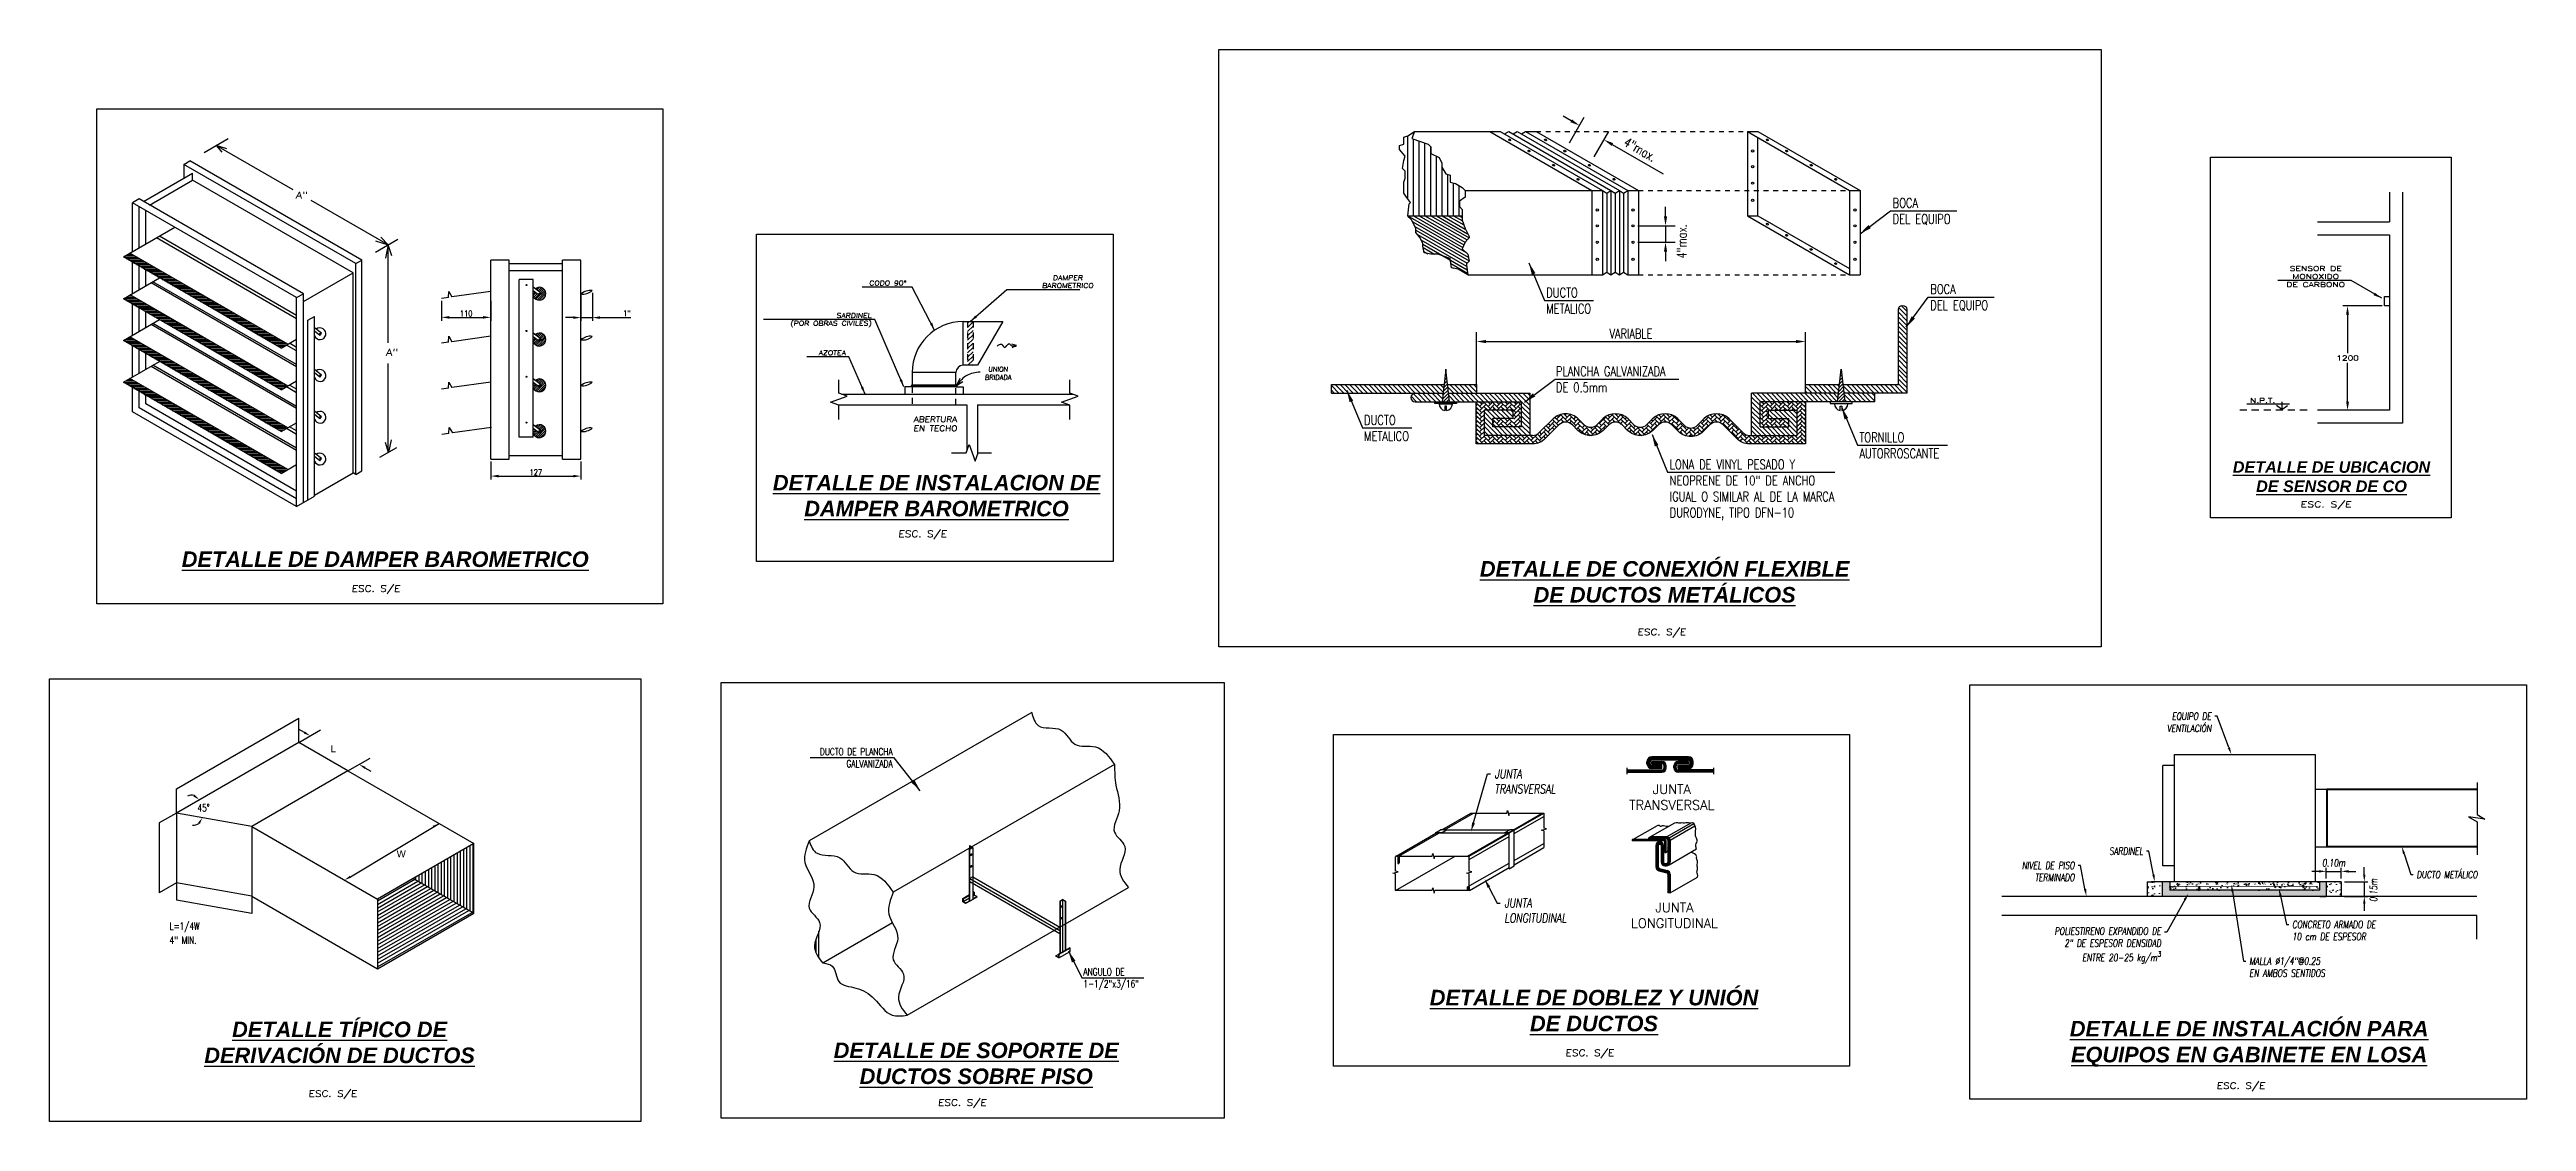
# Model space of a CAD drawing. Header units: millimetres. Extents: x 226473.3 to 226526.2, y 8187907.9 to 8187996.4.
# Drawn here: x 226474 to 226525.4, y 8187907.9 to 8187930.1 of the extents above; entities that cross this region are included whole.
import ezdxf
from ezdxf import colors
from ezdxf.entities.mleader import LeaderData, LeaderLine
from ezdxf.math import Vec2, Vec3

# ---------------------------------------------------------------- set-up
doc = ezdxf.new("R2010")
doc.units = ezdxf.units.MM
doc.header["$PDMODE"] = 3
for name, pattern in [('DOT2', [0.125, 0, -0.125]), ('HIDDEN', [0.375, 0.25, -0.125]), ('HIDDEN2', [0.1875, 0.125, -0.0625])]:
    doc.linetypes.add(name, pattern=pattern)
doc.layers.get('0').update_dxf_attribs({"color": 250})
doc.layers.get('DEFPOINTS').update_dxf_attribs({"color": 250})
for name, color, linetype in [('L-01_CASCO-CONT', 252, 'Continuous'), ('L-02_CASCO-SEGM', 252, 'HIDDEN'), ('L-03_EQUIP-ACCES', 160, 'Continuous'), ('L-04_EQ-MED-CONT', 191, 'Continuous'), ('L-05_EQ-MED-SEGM', 191, 'HIDDEN2'), ('L-06_EQ-FIN-CONT', 141, 'Continuous'), ('L1 Casco', 252, 'Continuous'), ('L12 Texto', 12, 'Continuous'), ('L3 Equipos y Ductos', 160, 'Continuous'), ('L4 Linea mediana', 191, 'Continuous'), ('L6 Linea fina', 141, 'Continuous'), ('TX-01_PRIMA', 12, 'Continuous'), ('TX-03_PRINC', 150, 'Continuous')]:
    doc.layers.add(name, color=color, linetype=linetype)
doc.styles.add('100-NOTAS', font='romans.shx', dxfattribs={"height": 0.2})
doc.styles.add('general', font='arial.ttf')
doc.styles.add('IM ANOTACIONES 1-75', font='romans.shx', dxfattribs={"height": 0.1575})
doc.styles.add('JNV ING', font='romans.shx', dxfattribs={"width": 0.75, "oblique": 8, "height": 0.15})
doc.styles.add('LEROY80', font='ROMANS.shx', dxfattribs={"oblique": 15})
doc.styles.add('M9_NUM-LAM', font='', dxfattribs={"height": 0.35})
doc.styles.add('P-R', font='romans.shx', dxfattribs={"width": 1.2, "oblique": 5, "height": 0.2})
doc.styles.add('PP det tex', font='romans.shx', dxfattribs={"width": 1.4, "oblique": 5, "height": 0.12})
doc.styles.add('PP texto 1', font='romans.shx', dxfattribs={"width": 1.4, "height": 0.0976})
doc.styles.add('ROMANS', font='romans.shx', dxfattribs={"width": 0.8})
doc.styles.get('M9_NUM-LAM').set_extended_font_data('Zurich UBlkEx BT')
doc.dimstyles.new('C_ARQ2', dxfattribs={"dimscale": 50, "dimtxt": 0.002, "dimasz": 0.002, "dimexe": 0.001, "dimexo": 0.0015, "dimgap": 0.0007, "dimtad": 1, "dimzin": 4, "dimdsep": 46, "dimtxsty": 'LEROY80', "dimcen": 0.0015, "dimclrd": 256, "dimclre": 256, "dimclrt": 256, "dimadec": 0, "dimazin": 0, "dimtfac": 1, "dimtix": 1, "dimtmove": 0, "dimatfit": 3, "dimfxl": 1, "dimtolj": 1, "dimtzin": 0, "dimarcsym": 0})
doc.dimstyles.new('FRANCISCO', dxfattribs={"dimtxt": 0.12, "dimasz": 0.16, "dimexe": 0.07, "dimexo": 0.05, "dimgap": 0.02, "dimtad": 1, "dimtxsty": 'ROMANS', "dimcen": 0.16, "dimclrd": 141, "dimclre": 141, "dimclrt": 12, "dimadec": 0, "dimazin": 0, "dimtfac": 1, "dimtmove": 0, "dimatfit": 3, "dimfxl": 0.18, "dimarcsym": 0})
doc.dimstyles.new('JNV ING.', dxfattribs={"dimtxt": 0.15, "dimasz": 0.15, "dimexe": 0.07, "dimexo": 0.07, "dimgap": 0.07, "dimtad": 2, "dimtoh": 1, "dimdec": 0, "dimlfac": 1000, "dimzin": 0, "dimdsep": 46, "dimtxsty": 'JNV ING', "dimcen": 3, "dimdle": 0.05, "dimclrd": 256, "dimclre": 256, "dimclrt": 12, "dimadec": 0, "dimazin": 0, "dimtfac": 1, "dimtdec": 0, "dimtix": 1, "dimtmove": 2, "dimatfit": 3, "dimfxl": 1, "dimtolj": 1, "dimtzin": 0, "dimarcsym": 0})
doc.dimstyles.new('Proterm Peru', dxfattribs={"dimtxt": 0.12, "dimasz": 0.16, "dimexe": 0.1, "dimexo": 0.05, "dimgap": 0.1, "dimtad": 0, "dimtih": 1, "dimtoh": 1, "dimdec": 0, "dimlfac": 1000, "dimzin": 0, "dimdsep": 46, "dimtxsty": 'ROMANS', "dimcen": 2, "dimclrd": 141, "dimclre": 141, "dimclrt": 12, "dimadec": 0, "dimazin": 0, "dimtfac": 1, "dimtdec": 0, "dimtofl": 0, "dimtmove": 0, "dimatfit": 3, "dimfxl": 1, "dimtolj": 1, "dimtzin": 0, "dimarcsym": 0})
doc.dimstyles.new('SONIA', dxfattribs={"dimtxt": 0.1, "dimasz": 0.18, "dimexe": 0.1, "dimexo": 0.05, "dimgap": 0.05, "dimtad": 0, "dimtih": 1, "dimtoh": 1, "dimdec": 0, "dimlfac": 1000, "dimtxsty": 'P-R', "dimcen": 0.16, "dimclrd": 141, "dimclre": 141, "dimclrt": 12, "dimadec": 0, "dimazin": 0, "dimtfac": 1, "dimtdec": 0, "dimtmove": 0, "dimatfit": 1, "dimfxl": 0.18, "dimarcsym": 0})
pattern_1 = [(45, (226349.562088, 8187786.484279), (-0.0105237376, 0.0105237376), [])]
pattern_2 = [(45, (226298.991078, 8187746.193353), (-0.0140316502, 0.0140316502), [])]

msp = doc.modelspace()

# ---------------------------------------------------------------- texts
at = {"layer": 'L-03_EQUIP-ACCES', "ltscale": 1.5, "style": 'P-R', "oblique": 5, "width": 1.2}
for p in [(226491.601, 8187920.0077), (226480.2469, 8187918.8716, 0.5555), (226506.9475, 8187917.9691), (226505.4529, 8187909.2236), (226518.9742, 8187908.5426), (226479.352, 8187908.3774), (226492.4228, 8187908.1912)]:
    msp.add_text('ESC. S/E', height=0.13361, dxfattribs=at).set_placement(p)
at = {"layer": 'L12 Texto', "style": '100-NOTAS', "width": 0.75}
for rotation, p in [(330, (226506.6472, 8187928.1548)), (90, (226507.9675, 8187925.7958))]:
    msp.add_text('4"max.', height=0.198, rotation=rotation, dxfattribs=at).set_placement(p)
for s, height, p in [('VARIABLE', 0.198, (226506.3692, 8187924.1361)), ('4" MIN.', 0.15, (226476.4702, 8187911.5559)), ('L=1/4W', 0.15, (226476.4702, 8187911.8492))]:
    msp.add_text(s, height=height, dxfattribs=at).set_placement(p)
at = {"layer": 'L12 Texto'}
for s, insert, char_height, width, attachment_point, style in [('{\\W0.75;BOCA\\PDEL EQUIPO}', (226512.2497, 8187927.051), 0.2, 3.878571, 1, '100-NOTAS'), ('{\\W0.75;DUCTO\\PMETALICO}', (226505.0558, 8187925.1877), 0.2, 3.878571, 1, '100-NOTAS'), ('{\\W0.75;BOCA\\PDEL EQUIPO}', (226513.031, 8187925.2589), 0.2, 3.878571, 1, '100-NOTAS'), ('{\\W0.75;PLANCHA GALVANIZADA\\PDE 0.5mm}', (226505.2582, 8187923.5517), 0.2, 3.878571, 1, '100-NOTAS'), ('{\\W0.75;DUCTO\\PMETALICO}', (226501.2729, 8187922.5381), 0.2, 3.878571, 1, '100-NOTAS'), ('{\\W0.75;TORNILLO\\PAUTORROSCANTE}', (226511.5589, 8187922.1792), 0.2, 3.878571, 1, '100-NOTAS'), ('{\\W0.75;LONA DE VINYL PESADO Y NEOPRENE DE 10" DE ANCHO IGUAL O SIMILAR AL DE LA MARCA DURODYNE, TIPO DFN-10}', (226507.6198, 8187921.6172), 0.2, 3.878571, 1, '100-NOTAS'), ('{\\W0.75;DUCTO DE PLANCHA\\PGALVANIZADA}', (226491.4834, 8187915.6236), 0.15, 2.908929, 3, '100-NOTAS'), ('JUNTA TRANSVERSAL', (226507.6621, 8187914.6045), 0.196875, 1.980214, 5, 'IM ANOTACIONES 1-75'), ('JUNTA LONGITUDINAL', (226507.7176, 8187912.148), 0.196875, 1.980214, 5, 'IM ANOTACIONES 1-75'), ('{\\W0.75;ANGULO DE\\P1-1/2"x3/16"}', (226495.4455, 8187911.0509), 0.15, 2.908929, 1, '100-NOTAS')]:
    msp.add_mtext(s, dxfattribs=dict(at, insert=insert, char_height=char_height, width=width, attachment_point=attachment_point, style=style))
at = {"layer": 'L12 Texto', "attachment_point": 5}
for s, insert, char_height, style in [('\\A1;L', (226479.8682, 8187915.6099), 0.14462, 'general'), ('\\A1;{\\W0.75;45°}', (226477.173, 8187914.3809), 0.15, '100-NOTAS'), ('\\A1;W', (226481.2797, 8187913.427), 0.14462, 'general')]:
    msp.add_mtext(s, dxfattribs=dict(at, insert=insert, char_height=char_height, style=style))
at = {"layer": 'TX-01_PRIMA', "ltscale": 1.5, "style": 'P-R'}
for s, insert, char_height, attachment_point in [('A"', (226479.2096, 8187927.1838, 0), 0.14051, 2), ('CODO 90°', (226491.3814, 8187925.3342), 0.09757, 2), ('\\pxqc;DAMPER\\PBAROMETRICO', (226494.5853, 8187925.4447, 11.7429), 0.097574, 1), ('SARDINEL\\P(POR OBRAS CIVILES)', (226491.0479, 8187924.6618, 0), 0.097574, 3), ('A"', (226481.0834, 8187923.917, 0), 0.14051, 2), ('AZOTEA', (226490.511, 8187923.8857, 0), 0.09757, 3), ('{\\Fromans|c0;UNION\\PBRIDADA}', (226493.6723, 8187923.2784), 0.1, 8), ('ABERTURA\\PEN TECHO', (226492.3703, 8187922.5109), 0.11221, 2)]:
    msp.add_mtext(s, dxfattribs=dict(at, insert=insert, char_height=char_height, attachment_point=attachment_point))
at = {"layer": 'TX-03_PRINC', "ltscale": 1.5, "insert": (226492.3939, 8187921.301), "char_height": 0.323136, "width": 7.828957, "attachment_point": 2, "style": 'M9_NUM-LAM'}
msp.add_mtext('{\\fArial|b1|i1|c0|p34;\\LDETALLE DE INSTALACION DE DAMPER BAROMETRICO}', dxfattribs=at)
at = {"layer": 'TX-03_PRINC', "ltscale": 1.5, "char_height": 0.323136, "attachment_point": 2, "style": 'M9_NUM-LAM'}
for s, insert in [('{\\fArial|b1|i1|c0|p34;\\LDETALLE DE DAMPER BAROMETRICO}', (226480.947, 8187919.7102, -0.0001)), ('\\pxqc;{\\fArial|b1|i1|c0|p34;\\LDETALLE DE CONEXIÓN FLEXIBLE\\PDE DUCTOS METÁLICOS}', (226507.5142, 8187919.5095)), ('\\pxqc;{\\fArial|b1|i1|c0|p34;\\LDETALLE DE DOBLEZ Y UNIÓN\\PDE DUCTOS}', (226506.0475, 8187910.6011)), ('\\pxqc;{\\fArial|b1|i1|c0|p34;\\LDETALLE TÍPICO DE \\PDERIVACIÓN DE DUCTOS}', (226479.9993, 8187909.9403)), ('\\pxqc;{\\fArial|b1|i1|c0|p34;\\LDETALLE DE INSTALACIÓN PARA\\PEQUIPOS EN GABINETE EN LOSA}', (226519.6516, 8187909.9556)), ('\\pxqc;{\\fArial|b1|i1|c0|p34;\\LDETALLE DE SOPORTE DE\\PDUCTOS SOBRE PISO}', (226493.219, 8187909.5048))]:
    msp.add_mtext(s, dxfattribs=dict(at, insert=insert))

# ---------------------------------------------------------------- blocks, each defined once
blk = doc.blocks.new('*D21')
at = {"layer": 'DEFPOINTS', "color": 0, "ltscale": 2, "transparency": 16777216}
for p in [(226521.254, 8187912.846), (226521.565, 8187913.062), (226521.565, 8187912.846)]:
    blk.add_point(p, dxfattribs=at)
at = {"layer": 'L6 Linea fina', "lineweight": -2, "ltscale": 2, "transparency": 16777216}
for p, q in [((226521.104, 8187913.062), (226520.954, 8187913.062)), ((226521.254, 8187912.916), (226521.254, 8187913.132)), ((226521.254, 8187913.062), (226521.565, 8187913.062)), ((226521.565, 8187912.916), (226521.565, 8187913.132)), ((226521.715, 8187913.062), (226521.865, 8187913.062))]:
    blk.add_line(p, q, dxfattribs=at)
at = {"layer": 'L6 Linea fina', "ltscale": 2, "transparency": 16777216}
for points in [[(226521.104, 8187913.087), (226521.104, 8187913.037), (226521.254, 8187913.062)], [(226521.715, 8187913.087), (226521.715, 8187913.037), (226521.565, 8187913.062)]]:
    blk.add_solid(points, dxfattribs=at)
at = {"layer": 'L6 Linea fina', "color": 12, "ltscale": 2, "transparency": 16777216, "insert": (226521.408, 8187913.241), "char_height": 0.15, "attachment_point": 5, "style": 'JNV ING'}
blk.add_mtext('\\A1;0.10m', dxfattribs=at)
blk = doc.blocks.new('*D22')
at = {"layer": 'DEFPOINTS', "color": 0, "ltscale": 2, "transparency": 16777216}
for p in [(226521.565, 8187912.846), (226521.565, 8187912.539), (226522.043, 8187912.539)]:
    blk.add_point(p, dxfattribs=at)
at = {"layer": 'L6 Linea fina', "lineweight": -2, "ltscale": 2, "transparency": 16777216}
for p, q in [((226521.635, 8187912.846), (226522.113, 8187912.846)), ((226522.043, 8187912.996), (226522.043, 8187913.146)), ((226522.043, 8187912.846), (226522.043, 8187912.539)), ((226521.635, 8187912.539), (226522.113, 8187912.539)), ((226522.043, 8187912.389), (226522.043, 8187912.239))]:
    blk.add_line(p, q, dxfattribs=at)
at = {"layer": 'L6 Linea fina', "ltscale": 2, "transparency": 16777216}
for points in [[(226522.018, 8187912.996), (226522.068, 8187912.996), (226522.043, 8187912.846)], [(226522.018, 8187912.389), (226522.068, 8187912.389), (226522.043, 8187912.539)]]:
    blk.add_solid(points, dxfattribs=at)
at = {"layer": 'L6 Linea fina', "color": 12, "ltscale": 2, "transparency": 16777216, "insert": (226522.234, 8187912.668), "char_height": 0.15, "attachment_point": 5, "rotation": 90, "style": 'JNV ING'}
blk.add_mtext('\\A1;0.15m', dxfattribs=at)
blk = doc.blocks.new('*D12')
at = {"layer": 'DEFPOINTS', "color": 0, "ltscale": 0.01, "transparency": 16777216}
for p in [(226483.14, 8187921.627), (226485.01, 8187921.627), (226485.01, 8187921.275)]:
    blk.add_point(p, dxfattribs=at)
at = {"layer": 'L-06_EQ-FIN-CONT', "color": 141, "lineweight": -2, "ltscale": 0.01, "transparency": 16777216}
for p, q in [((226483.14, 8187921.577), (226483.14, 8187921.205)), ((226485.01, 8187921.577), (226485.01, 8187921.205)), ((226483.3, 8187921.275), (226484.85, 8187921.275))]:
    blk.add_line(p, q, dxfattribs=at)
at = {"layer": 'L-06_EQ-FIN-CONT', "color": 141, "ltscale": 0.01, "transparency": 16777216}
for points in [[(226483.3, 8187921.302), (226483.3, 8187921.249), (226483.14, 8187921.275)], [(226484.85, 8187921.302), (226484.85, 8187921.249), (226485.01, 8187921.275)]]:
    blk.add_solid(points, dxfattribs=at)
at = {"layer": 'L-06_EQ-FIN-CONT', "color": 12, "ltscale": 0.01, "transparency": 16777216, "insert": (226484.075, 8187921.355), "char_height": 0.12, "attachment_point": 5, "style": 'ROMANS'}
blk.add_mtext('127', dxfattribs=at)
blk = doc.blocks.new('*D13')
at = {"layer": 'DEFPOINTS', "color": 0, "ltscale": 1.5, "transparency": 16777216}
for p in [(226482.115, 8187924.968), (226483.14, 8187924.968), (226483.14, 8187924.573)]:
    blk.add_point(p, dxfattribs=at)
at = {"layer": 'TX-01_PRIMA', "color": 141, "lineweight": -2, "ltscale": 1.5, "transparency": 16777216}
for p, q in [((226482.115, 8187924.918), (226482.115, 8187924.503)), ((226482.275, 8187924.573), (226482.98, 8187924.573)), ((226483.14, 8187924.918), (226483.14, 8187924.503))]:
    blk.add_line(p, q, dxfattribs=at)
at = {"layer": 'TX-01_PRIMA', "color": 141, "ltscale": 1.5, "transparency": 16777216}
for points in [[(226482.275, 8187924.6), (226482.275, 8187924.547), (226482.115, 8187924.573)], [(226482.98, 8187924.6), (226482.98, 8187924.547), (226483.14, 8187924.573)]]:
    blk.add_solid(points, dxfattribs=at)
at = {"layer": 'TX-01_PRIMA', "color": 12, "ltscale": 1.5, "transparency": 16777216, "insert": (226482.628, 8187924.653), "char_height": 0.12, "attachment_point": 5, "style": 'ROMANS'}
blk.add_mtext('110', dxfattribs=at)
blk = doc.blocks.new('*D14')
at = {"layer": 'DEFPOINTS', "color": 0, "ltscale": 0.01, "transparency": 16777216}
for p in [(226485.01, 8187925.13), (226485.248, 8187925.13), (226485.01, 8187924.568)]:
    blk.add_point(p, dxfattribs=at)
at = {"layer": 'L-06_EQ-FIN-CONT', "color": 141, "lineweight": -2, "ltscale": 0.01, "transparency": 16777216}
for p, q in [((226485.01, 8187925.08), (226485.01, 8187924.498)), ((226485.248, 8187925.08), (226485.248, 8187924.498)), ((226484.85, 8187924.568), (226484.69, 8187924.568)), ((226485.01, 8187924.568), (226485.248, 8187924.568)), ((226485.408, 8187924.568), (226486.047, 8187924.568))]:
    blk.add_line(p, q, dxfattribs=at)
at = {"layer": 'L-06_EQ-FIN-CONT', "color": 141, "ltscale": 0.01, "transparency": 16777216}
for points in [[(226484.85, 8187924.595), (226484.85, 8187924.541), (226485.01, 8187924.568)], [(226485.408, 8187924.595), (226485.408, 8187924.541), (226485.248, 8187924.568)]]:
    blk.add_solid(points, dxfattribs=at)
at = {"layer": 'L-06_EQ-FIN-CONT', "color": 12, "ltscale": 0.01, "transparency": 16777216, "insert": (226485.968, 8187924.659), "char_height": 0.12, "attachment_point": 5, "style": 'ROMANS'}
blk.add_mtext('1"', dxfattribs=at)
blk = doc.blocks.new('FLECHA CURVA')
at = {"layer": 'L-06_EQ-FIN-CONT'}
for p, q in [((0.157, 0.148), (0.208, 0)), ((0.208, 0), (0.249, 0.171))]:
    blk.add_line(p, q, dxfattribs=at)
blk.add_spline([(0, 0.525), (0.175, 0.3), (0.208, 0.037), (0.208, 0)], degree=3, dxfattribs=at)
blk = doc.blocks.new('FLECHA PP')
at = {"layer": 'L-06_EQ-FIN-CONT'}
blk.add_line((0.036, 0), (0.067, 0.096), dxfattribs=at)
for points in [[(0.025, 0.4), (0.066, 0.314), (0, 0.246), (0.078, 0.153), (0.031, 0.095), (0.035, 0.06), (0.036, 0)], [(0.001, 0.091), (0.036, 0)]]:
    blk.add_spline(points, degree=3, dxfattribs=at)
blk = doc.blocks.new('*X16')
at = {"color": 0}
for p, q in [((34.688, 8.214), (34.627, 8.275)), ((34.627, 8.243), (34.643, 8.259)), ((34.688, 8.168), (34.627, 8.229)), ((34.627, 8.198), (34.643, 8.214)), ((34.688, 8.123), (34.627, 8.184)), ((34.627, 8.153), (34.643, 8.168)), ((34.688, 8.078), (34.627, 8.139)), ((34.688, 8.259), (34.661, 8.286)), ((34.665, 8.236), (34.715, 8.286)), ((34.665, 8.282), (34.67, 8.286)), ((34.665, 8.191), (34.733, 8.259)), ((34.665, 8.146), (34.733, 8.214)), ((34.665, 8.101), (34.716, 8.152)), ((34.778, 8.214), (34.71, 8.282)), ((34.75, 8.197), (34.71, 8.236)), ((34.716, 8.185), (34.71, 8.191)), ((34.716, 8.14), (34.71, 8.146)), ((34.778, 8.259), (34.751, 8.286)), ((34.756, 8.236), (34.806, 8.286)), ((34.756, 8.282), (34.76, 8.286)), ((34.761, 8.197), (34.824, 8.259)), ((34.869, 8.214), (34.801, 8.282)), ((34.841, 8.197), (34.801, 8.236)), ((34.807, 8.197), (34.824, 8.214)), ((34.869, 8.259), (34.842, 8.286)), ((34.846, 8.236), (34.896, 8.286)), ((34.846, 8.282), (34.851, 8.286)), ((34.852, 8.197), (34.914, 8.259)), ((34.959, 8.214), (34.891, 8.282)), ((34.931, 8.197), (34.891, 8.236)), ((34.897, 8.197), (34.914, 8.214)), ((34.959, 8.259), (34.932, 8.286)), ((34.937, 8.236), (34.987, 8.286)), ((34.937, 8.282), (34.941, 8.286)), ((34.942, 8.197), (35.005, 8.259)), ((35.05, 8.214), (34.982, 8.282)), ((35.05, 8.168), (34.982, 8.236)), ((34.988, 8.197), (35.005, 8.214)), ((35.05, 8.123), (35.02, 8.153)), ((35.05, 8.259), (35.023, 8.286)), ((35.027, 8.236), (35.077, 8.286)), ((35.027, 8.282), (35.032, 8.286)), ((35.027, 8.191), (35.095, 8.259)), ((35.027, 8.146), (35.095, 8.214)), ((35.027, 8.101), (35.095, 8.168)), ((35.11, 8.245), (35.072, 8.282)), ((35.11, 8.199), (35.072, 8.236)), ((35.11, 8.154), (35.072, 8.191)), ((35.11, 8.109), (35.072, 8.146)), ((35.48, 8.101), (35.533, 8.154)), ((35.502, 8.123), (35.488, 8.137)), ((35.593, 8.078), (35.525, 8.146)), ((35.593, 8.123), (35.558, 8.158)), ((35.57, 8.146), (35.583, 8.159)), ((35.57, 8.101), (35.623, 8.153)), ((35.683, 8.078), (35.616, 8.146)), ((36.023, 8.101), (36.08, 8.158)), ((36.045, 8.123), (36.026, 8.143)), ((36.136, 8.078), (36.068, 8.146)), ((36.136, 8.123), (36.1, 8.159)), ((36.113, 8.146), (36.125, 8.158)), ((36.113, 8.101), (36.162, 8.15)), ((36.226, 8.078), (36.159, 8.146)), ((36.589, 8.123), (36.564, 8.147)), ((36.566, 8.101), (36.624, 8.159)), ((36.566, 8.146), (36.569, 8.149)), ((36.679, 8.078), (36.611, 8.146)), ((36.679, 8.123), (36.644, 8.159)), ((36.656, 8.146), (36.666, 8.156)), ((36.656, 8.101), (36.701, 8.145)), ((36.77, 8.078), (36.703, 8.145)), ((37.132, 8.123), (37.108, 8.147)), ((37.109, 8.101), (37.167, 8.159)), ((37.109, 8.146), (37.112, 8.149)), ((37.222, 8.078), (37.154, 8.146)), ((37.222, 8.123), (37.187, 8.159)), ((37.199, 8.146), (37.209, 8.156)), ((37.199, 8.101), (37.244, 8.146)), ((37.313, 8.078), (37.246, 8.145)), ((37.675, 8.214), (37.635, 8.253)), ((37.675, 8.168), (37.635, 8.208)), ((37.675, 8.123), (37.635, 8.163)), ((37.675, 8.259), (37.647, 8.286)), ((37.652, 8.282), (37.657, 8.286)), ((37.652, 8.236), (37.702, 8.286)), ((37.652, 8.191), (37.72, 8.259)), ((37.652, 8.146), (37.72, 8.214)), ((37.652, 8.101), (37.72, 8.168)), ((37.765, 8.214), (37.697, 8.282)), ((37.737, 8.197), (37.697, 8.236)), ((37.725, 8.164), (37.697, 8.191)), ((37.725, 8.119), (37.697, 8.146)), ((37.765, 8.259), (37.738, 8.286)), ((37.743, 8.282), (37.747, 8.286)), ((37.743, 8.236), (37.792, 8.286)), ((37.748, 8.197), (37.81, 8.259)), ((37.856, 8.214), (37.788, 8.282)), ((37.827, 8.197), (37.788, 8.236)), ((37.793, 8.197), (37.81, 8.214)), ((37.856, 8.259), (37.828, 8.286)), ((37.833, 8.282), (37.838, 8.286)), ((37.833, 8.236), (37.883, 8.286)), ((37.839, 8.197), (37.901, 8.259)), ((37.946, 8.214), (37.878, 8.282)), ((37.918, 8.197), (37.878, 8.236)), ((37.884, 8.197), (37.901, 8.214)), ((37.946, 8.259), (37.919, 8.286)), ((37.924, 8.282), (37.928, 8.286)), ((37.924, 8.236), (37.973, 8.286)), ((37.929, 8.197), (37.991, 8.259)), ((38.037, 8.214), (37.969, 8.282)), ((38.008, 8.197), (37.969, 8.236)), ((37.974, 8.197), (37.991, 8.214)), ((38.037, 8.259), (38.01, 8.286)), ((38.014, 8.282), (38.019, 8.286)), ((38.014, 8.236), (38.064, 8.286)), ((38.02, 8.197), (38.082, 8.259)), ((38.028, 8.16), (38.082, 8.214)), ((38.037, 8.168), (38.028, 8.177)), ((38.028, 8.115), (38.082, 8.168)), ((38.118, 8.223), (38.059, 8.282)), ((38.118, 8.178), (38.059, 8.236)), ((38.118, 8.133), (38.059, 8.191)), ((38.118, 8.087), (38.059, 8.146)), ((38.118, 8.268), (38.1, 8.286)), ((38.105, 8.282), (38.109, 8.286)), ((38.105, 8.236), (38.118, 8.25)), ((38.105, 8.191), (38.118, 8.204)), ((38.105, 8.146), (38.118, 8.159)), ((34.627, 8.108), (34.643, 8.123)), ((34.688, 8.033), (34.627, 8.094)), ((34.627, 8.062), (34.643, 8.078)), ((34.688, 7.987), (34.627, 8.048)), ((34.627, 8.017), (34.643, 8.033)), ((34.688, 7.942), (34.627, 8.003)), ((34.627, 7.972), (34.643, 7.987)), ((34.688, 7.897), (34.627, 7.958)), ((34.627, 7.927), (34.643, 7.942)), ((34.688, 7.852), (34.627, 7.913)), ((34.627, 7.881), (34.643, 7.897)), ((34.665, 8.055), (34.716, 8.106)), ((34.665, 8.01), (34.716, 8.061)), ((34.665, 7.965), (34.716, 8.016)), ((34.665, 7.92), (34.716, 7.971)), ((34.665, 7.874), (34.72, 7.929)), ((34.675, 7.839), (34.733, 7.897)), ((34.716, 8.095), (34.71, 8.101)), ((34.716, 8.05), (34.71, 8.055)), ((34.716, 8.004), (34.71, 8.01)), ((34.716, 7.959), (34.71, 7.965)), ((34.778, 7.852), (34.71, 7.92)), ((34.745, 7.839), (34.71, 7.874)), ((34.778, 7.897), (34.747, 7.929)), ((34.756, 7.874), (34.81, 7.929)), ((34.756, 7.92), (34.765, 7.929)), ((34.766, 7.839), (34.824, 7.897)), ((34.869, 7.852), (34.801, 7.92)), ((34.836, 7.839), (34.801, 7.874)), ((34.806, 8.105), (34.808, 8.107)), ((34.869, 8.033), (34.806, 8.096)), ((34.806, 8.06), (34.824, 8.078)), ((34.838, 8.018), (34.806, 8.051)), ((34.809, 8.018), (34.824, 8.033)), ((34.869, 7.897), (34.837, 7.929)), ((34.869, 8.078), (34.839, 8.107)), ((34.846, 8.055), (34.898, 8.107)), ((34.846, 8.101), (34.853, 8.107)), ((34.846, 7.874), (34.901, 7.929)), ((34.846, 7.92), (34.855, 7.929)), ((34.854, 8.018), (34.914, 8.078)), ((34.856, 7.839), (34.914, 7.897)), ((34.959, 8.033), (34.891, 8.101)), ((34.929, 8.018), (34.891, 8.055)), ((34.959, 7.852), (34.891, 7.92)), ((34.927, 7.839), (34.891, 7.874)), ((34.899, 8.018), (34.914, 8.033)), ((34.959, 7.897), (34.928, 7.929)), ((34.959, 8.078), (34.93, 8.107)), ((34.937, 8.055), (34.989, 8.107)), ((34.937, 8.101), (34.944, 8.107)), ((34.937, 7.874), (34.991, 7.929)), ((34.937, 7.92), (34.946, 7.929)), ((34.945, 8.018), (35.005, 8.078)), ((34.947, 7.839), (35.005, 7.897)), ((35.05, 8.033), (34.982, 8.101)), ((35.019, 8.018), (34.982, 8.055)), ((35.05, 7.852), (34.982, 7.92)), ((35.017, 7.839), (34.982, 7.874)), ((34.99, 8.018), (35.005, 8.033)), ((35.05, 7.897), (35.018, 7.929)), ((35.027, 8.055), (35.095, 8.123)), ((35.027, 7.874), (35.082, 7.929)), ((35.027, 7.92), (35.036, 7.929)), ((35.035, 8.018), (35.095, 8.078)), ((35.037, 7.839), (35.095, 7.897)), ((35.11, 8.064), (35.072, 8.101)), ((35.14, 7.852), (35.072, 7.92)), ((35.108, 7.839), (35.072, 7.874)), ((35.08, 8.018), (35.095, 8.033)), ((35.14, 7.897), (35.109, 7.929)), ((35.118, 7.874), (35.172, 7.929)), ((35.118, 7.92), (35.127, 7.929)), ((35.128, 7.839), (35.186, 7.897)), ((35.231, 7.852), (35.163, 7.92)), ((35.198, 7.839), (35.163, 7.874)), ((35.231, 7.897), (35.199, 7.929)), ((35.208, 7.874), (35.276, 7.942)), ((35.208, 7.92), (35.217, 7.929)), ((35.218, 7.839), (35.276, 7.897)), ((35.313, 7.86), (35.254, 7.92)), ((35.281, 7.847), (35.254, 7.874)), ((35.321, 7.897), (35.276, 7.942)), ((35.299, 7.92), (35.367, 7.987)), ((35.299, 7.874), (35.367, 7.942)), ((35.321, 7.942), (35.301, 7.962)), ((35.387, 7.922), (35.344, 7.965)), ((35.364, 7.899), (35.344, 7.92)), ((35.41, 7.945), (35.346, 8.008)), ((35.412, 7.987), (35.369, 8.03)), ((35.389, 8.01), (35.457, 8.078)), ((35.389, 7.965), (35.457, 8.033)), ((35.412, 8.033), (35.392, 8.053)), ((35.478, 8.012), (35.435, 8.055)), ((35.455, 7.99), (35.435, 8.01)), ((35.5, 8.035), (35.437, 8.098)), ((35.502, 8.078), (35.461, 8.12)), ((35.48, 8.055), (35.548, 8.123)), ((35.558, 8.068), (35.525, 8.101)), ((35.526, 8.056), (35.548, 8.078)), ((35.584, 8.069), (35.638, 8.123)), ((35.683, 8.033), (35.616, 8.101)), ((35.62, 8.06), (35.638, 8.078)), ((35.661, 8.101), (35.685, 8.125)), ((35.661, 8.055), (35.71, 8.104)), ((35.669, 8.018), (35.729, 8.078)), ((35.683, 8.123), (35.676, 8.131)), ((35.692, 7.996), (35.729, 8.033)), ((35.774, 8.033), (35.706, 8.101)), ((35.774, 7.987), (35.706, 8.055)), ((35.774, 7.942), (35.706, 8.01)), ((35.715, 7.973), (35.729, 7.987)), ((35.751, 8.055), (35.755, 8.059)), ((35.751, 8.01), (35.778, 8.037)), ((35.751, 7.965), (35.807, 8.021)), ((35.771, 7.939), (35.819, 7.987)), ((35.864, 7.942), (35.797, 8.01)), ((35.835, 7.926), (35.797, 7.965)), ((35.806, 7.929), (35.819, 7.942)), ((35.864, 7.987), (35.836, 8.016)), ((35.842, 7.965), (35.91, 8.033)), ((35.842, 8.01), (35.847, 8.016)), ((35.848, 7.926), (35.91, 7.987)), ((35.941, 7.956), (35.887, 8.01)), ((35.912, 7.94), (35.887, 7.965)), ((35.955, 7.987), (35.904, 8.039)), ((35.905, 7.938), (35.91, 7.942)), ((35.955, 8.033), (35.927, 8.061)), ((35.932, 8.055), (36, 8.123)), ((35.932, 8.01), (36, 8.078)), ((35.932, 7.965), (36, 8.033)), ((35.955, 8.078), (35.949, 8.084)), ((36.035, 8.043), (35.978, 8.101)), ((36.013, 8.02), (35.978, 8.055)), ((35.99, 7.998), (35.978, 8.01)), ((36.045, 8.078), (35.997, 8.126)), ((36.023, 8.055), (36.091, 8.123)), ((36.099, 8.07), (36.068, 8.101)), ((36.08, 8.067), (36.091, 8.078)), ((36.125, 8.067), (36.181, 8.123)), ((36.157, 8.054), (36.181, 8.078)), ((36.226, 8.033), (36.159, 8.101)), ((36.168, 8.046), (36.159, 8.055)), ((36.204, 8.101), (36.221, 8.118)), ((36.204, 8.055), (36.245, 8.096)), ((36.204, 8.01), (36.267, 8.074)), ((36.227, 7.988), (36.272, 8.033)), ((36.317, 7.987), (36.249, 8.055)), ((36.317, 7.942), (36.249, 8.01)), ((36.25, 7.966), (36.272, 7.987)), ((36.294, 8.01), (36.315, 8.03)), ((36.294, 7.965), (36.347, 8.017)), ((36.31, 7.935), (36.362, 7.987)), ((36.408, 7.942), (36.34, 8.01)), ((36.378, 7.926), (36.34, 7.965)), ((36.347, 7.927), (36.362, 7.942)), ((36.408, 7.987), (36.379, 8.016)), ((36.385, 7.965), (36.453, 8.033)), ((36.385, 8.01), (36.394, 8.019)), ((36.393, 7.928), (36.453, 7.987)), ((36.478, 7.962), (36.43, 8.01)), ((36.45, 7.945), (36.43, 7.965)), ((36.498, 7.987), (36.439, 8.046)), ((36.498, 8.033), (36.462, 8.069)), ((36.475, 8.055), (36.543, 8.123)), ((36.475, 8.01), (36.543, 8.078)), ((36.475, 7.965), (36.543, 8.033)), ((36.498, 8.078), (36.484, 8.092)), ((36.571, 8.05), (36.521, 8.101)), ((36.548, 8.028), (36.521, 8.055)), ((36.525, 8.006), (36.521, 8.01)), ((36.589, 8.078), (36.534, 8.133)), ((36.566, 8.055), (36.634, 8.123)), ((36.643, 8.069), (36.611, 8.101)), ((36.625, 8.07), (36.634, 8.078)), ((36.665, 8.064), (36.724, 8.123)), ((36.694, 8.047), (36.724, 8.078)), ((36.77, 8.033), (36.702, 8.101)), ((36.77, 7.987), (36.702, 8.055)), ((36.717, 8.025), (36.724, 8.033)), ((36.747, 8.101), (36.757, 8.111)), ((36.747, 8.055), (36.78, 8.088)), ((36.747, 8.01), (36.802, 8.066)), ((36.762, 7.98), (36.815, 8.033)), ((36.785, 7.958), (36.815, 7.987)), ((36.86, 7.987), (36.792, 8.055)), ((36.86, 7.942), (36.792, 8.01)), ((36.821, 7.936), (36.792, 7.965)), ((36.813, 7.94), (36.815, 7.942)), ((36.837, 8.01), (36.849, 8.022)), ((36.837, 7.965), (36.882, 8.009)), ((36.845, 7.927), (36.905, 7.987)), ((36.882, 7.919), (36.905, 7.942)), ((36.928, 7.92), (36.883, 7.965)), ((36.884, 7.919), (36.883, 7.92)), ((36.951, 7.942), (36.884, 8.009)), ((36.928, 7.965), (36.996, 8.033)), ((36.928, 8.01), (36.929, 8.011)), ((36.951, 7.987), (36.928, 8.01)), ((36.928, 7.92), (36.996, 7.987)), ((37.022, 7.961), (36.973, 8.01)), ((36.996, 7.942), (36.973, 7.965)), ((37.041, 7.987), (36.982, 8.046)), ((37.041, 8.033), (37.005, 8.069)), ((37.018, 8.055), (37.086, 8.123)), ((37.018, 8.01), (37.086, 8.078)), ((37.018, 7.965), (37.086, 8.033)), ((37.041, 8.078), (37.028, 8.091)), ((37.114, 8.05), (37.064, 8.101)), ((37.091, 8.028), (37.064, 8.055)), ((37.068, 8.005), (37.064, 8.01)), ((37.132, 8.078), (37.077, 8.132)), ((37.109, 8.055), (37.177, 8.123)), ((37.186, 8.069), (37.154, 8.101)), ((37.168, 8.07), (37.177, 8.078)), ((37.208, 8.064), (37.267, 8.123)), ((37.237, 8.047), (37.267, 8.078)), ((37.313, 8.033), (37.245, 8.101)), ((37.313, 7.987), (37.245, 8.055)), ((37.26, 8.025), (37.267, 8.033)), ((37.29, 8.101), (37.3, 8.111)), ((37.29, 8.055), (37.323, 8.088)), ((37.29, 8.01), (37.346, 8.066)), ((37.305, 7.98), (37.358, 8.033)), ((37.328, 7.957), (37.358, 7.987)), ((37.403, 7.987), (37.335, 8.055)), ((37.403, 7.942), (37.335, 8.01)), ((37.403, 7.897), (37.335, 7.965)), ((37.35, 7.935), (37.358, 7.942)), ((37.38, 8.01), (37.391, 8.021)), ((37.38, 7.965), (37.414, 7.998)), ((37.38, 7.92), (37.436, 7.975)), ((37.396, 7.89), (37.448, 7.942)), ((37.421, 7.87), (37.448, 7.897)), ((37.494, 7.897), (37.426, 7.965)), ((37.494, 7.852), (37.426, 7.92)), ((37.442, 7.858), (37.426, 7.874)), ((37.471, 7.92), (37.487, 7.936)), ((37.471, 7.874), (37.525, 7.929)), ((37.485, 7.843), (37.539, 7.897)), ((37.584, 7.852), (37.516, 7.92)), ((37.551, 7.839), (37.516, 7.874)), ((37.584, 7.897), (37.552, 7.929)), ((37.562, 7.92), (37.571, 7.929)), ((37.562, 7.874), (37.616, 7.929)), ((37.572, 7.839), (37.629, 7.897)), ((37.675, 7.852), (37.607, 7.92)), ((37.642, 7.839), (37.607, 7.874)), ((37.675, 8.078), (37.635, 8.117)), ((37.675, 8.033), (37.635, 8.072)), ((37.644, 8.018), (37.635, 8.027)), ((37.675, 7.897), (37.643, 7.929)), ((37.652, 8.055), (37.72, 8.123)), ((37.652, 7.92), (37.661, 7.929)), ((37.652, 7.874), (37.706, 7.929)), ((37.66, 8.018), (37.72, 8.078)), ((37.662, 7.839), (37.72, 7.897)), ((37.765, 8.033), (37.697, 8.101)), ((37.735, 8.018), (37.697, 8.055)), ((37.765, 7.852), (37.697, 7.92)), ((37.732, 7.839), (37.697, 7.874)), ((37.705, 8.018), (37.72, 8.033)), ((37.765, 7.897), (37.733, 7.929)), ((37.765, 8.078), (37.736, 8.107)), ((37.743, 8.101), (37.749, 8.107)), ((37.743, 8.055), (37.795, 8.107)), ((37.743, 7.92), (37.752, 7.929)), ((37.743, 7.874), (37.797, 7.929)), ((37.75, 8.018), (37.81, 8.078)), ((37.753, 7.839), (37.81, 7.897)), ((37.856, 8.033), (37.788, 8.101)), ((37.825, 8.018), (37.788, 8.055)), ((37.856, 7.852), (37.788, 7.92)), ((37.823, 7.839), (37.788, 7.874)), ((37.796, 8.018), (37.81, 8.033)), ((37.856, 7.897), (37.824, 7.929)), ((37.856, 8.078), (37.826, 8.107)), ((37.833, 8.101), (37.84, 8.107)), ((37.833, 8.055), (37.885, 8.107)), ((37.833, 7.92), (37.842, 7.929)), ((37.833, 7.874), (37.887, 7.929)), ((37.841, 8.018), (37.901, 8.078)), ((37.843, 7.839), (37.901, 7.897)), ((37.939, 8.04), (37.878, 8.101)), ((37.916, 8.018), (37.878, 8.055)), ((37.946, 7.852), (37.878, 7.92)), ((37.913, 7.839), (37.878, 7.874)), ((37.886, 8.018), (37.901, 8.033)), ((37.946, 7.897), (37.914, 7.929)), ((37.939, 8.085), (37.917, 8.107)), ((37.924, 8.101), (37.93, 8.107)), ((37.924, 8.055), (37.939, 8.071)), ((37.924, 7.92), (37.933, 7.929)), ((37.924, 7.874), (37.978, 7.929)), ((37.932, 8.018), (37.939, 8.026)), ((37.934, 7.839), (37.991, 7.897)), ((38.037, 7.852), (37.969, 7.92)), ((38.004, 7.839), (37.969, 7.874)), ((38.037, 7.897), (38.005, 7.929)), ((38.014, 7.874), (38.082, 7.942)), ((38.014, 7.92), (38.023, 7.929)), ((38.024, 7.839), (38.082, 7.897)), ((38.037, 8.123), (38.028, 8.132)), ((38.028, 8.07), (38.082, 8.123)), ((38.037, 8.078), (38.028, 8.086)), ((38.028, 8.024), (38.082, 8.078)), ((38.037, 8.033), (38.028, 8.041)), ((38.028, 7.979), (38.082, 8.033)), ((38.037, 7.987), (38.028, 7.996)), ((38.028, 7.934), (38.082, 7.987)), ((38.037, 7.942), (38.028, 7.95)), ((38.118, 8.042), (38.059, 8.101)), ((38.118, 7.997), (38.059, 8.055)), ((38.118, 7.952), (38.059, 8.01)), ((38.118, 7.906), (38.059, 7.965)), ((38.118, 7.861), (38.059, 7.92)), ((38.094, 7.839), (38.059, 7.874)), ((38.105, 8.101), (38.118, 8.114)), ((38.105, 8.055), (38.118, 8.069)), ((38.105, 8.01), (38.118, 8.023)), ((38.105, 7.965), (38.118, 7.978)), ((38.105, 7.92), (38.118, 7.933)), ((38.105, 7.874), (38.118, 7.888)), ((34.655, 7.839), (34.627, 7.867)), ((34.63, 7.839), (34.643, 7.852)), ((34.721, 7.839), (34.733, 7.852)), ((34.811, 7.839), (34.824, 7.852)), ((34.902, 7.839), (34.914, 7.852)), ((34.992, 7.839), (35.005, 7.852)), ((35.083, 7.839), (35.095, 7.852)), ((35.173, 7.839), (35.186, 7.852)), ((35.269, 7.844), (35.276, 7.852)), ((37.526, 7.839), (37.539, 7.852)), ((37.617, 7.839), (37.629, 7.852)), ((37.708, 7.839), (37.72, 7.852)), ((37.798, 7.839), (37.81, 7.852)), ((37.889, 7.839), (37.901, 7.852)), ((37.979, 7.839), (37.991, 7.852)), ((38.07, 7.839), (38.082, 7.852)), ((38.115, 7.839), (38.118, 7.842))]:
    blk.add_line(p, q, dxfattribs=at)
blk = doc.blocks.new('*D20')
at = {"layer": 'DEFPOINTS', "color": 0, "ltscale": 4, "transparency": 16777216}
for p in [(4060.414, 60.026, 0), (4059.646, 57.857, 0), (4060.516, 57.857, 0)]:
    blk.add_point(p, dxfattribs=at)
at = {"layer": 'L-03_EQUIP-ACCES', "color": 141, "linetype": 'Continuous', "lineweight": -2, "ltscale": 4, "transparency": 16777216}
for p, q in [((4060.364, 60.026, 0), (4059.546, 60.026, 0)), ((4059.646, 59.846, 0), (4059.646, 59.04, 0)), ((4059.646, 58.037, 0), (4059.646, 58.843, 0)), ((4060.466, 57.857, 0), (4059.546, 57.857, 0))]:
    blk.add_line(p, q, dxfattribs=at)
at = {"layer": 'L-03_EQUIP-ACCES', "color": 141, "ltscale": 4, "transparency": 16777216}
for points in [[(4059.616, 59.846, 0), (4059.676, 59.846, 0), (4059.646, 60.026, 0)], [(4059.616, 58.037, 0), (4059.676, 58.037, 0), (4059.646, 57.857, 0)]]:
    blk.add_solid(points, dxfattribs=at)
at = {"layer": 'L-03_EQUIP-ACCES', "color": 12, "ltscale": 4, "transparency": 16777216, "insert": (4059.646, 58.942, 0), "char_height": 0.0976, "attachment_point": 5, "style": 'PP texto 1'}
blk.add_mtext('1200', dxfattribs=at)
blk = doc.blocks.new('RETR')
at = {"layer": 'L-01_CASCO-CONT'}
for p, q in [((4060.5158, 62.3868, 0), (4060.5158, 61.7722, 0)), ((4060.7858, 62.3868, 0), (4060.7858, 57.5872, 0)), ((4059.0193, 61.7722, 0), (4060.5158, 61.7722, 0)), ((4059.0193, 61.5022, 0), (4060.5158, 61.5022, 0)), ((4060.5158, 61.5022, 0), (4060.5158, 57.8572, 0)), ((4057.5573, 57.9879, 0), (4058.4375, 57.9879, 0)), ((4058.2838, 57.8722, 0), (4058.1717, 57.9534, 0)), ((4058.2838, 58.0321, 0), (4058.2838, 57.8722, 0)), ((4058.2838, 57.8722, 0), (4058.3958, 57.9534, 0)), ((4060.5158, 57.8572, 0), (4059.0193, 57.8572, 0)), ((4060.7858, 57.5872, 0), (4059.0193, 57.5872, 0))]:
    blk.add_line(p, q, dxfattribs=at)
at = {"layer": 'L-02_CASCO-SEGM', "ltscale": 0.6}
blk.add_line((4058.8046, 57.857), (4057.41, 57.857), dxfattribs=at)
at = {"layer": 'L-03_EQUIP-ACCES', "ltscale": 4, "elevation": 0}
blk.add_lwpolyline([(4060.4142, 60.2184), (4060.5158, 60.2184), (4060.5158, 60.0259), (4060.4142, 60.0259)], close=True, dxfattribs=at)
at = {"layer": 'L-04_EQ-MED-CONT', "ltscale": 0.1}
blk.add_lwpolyline([(4056.7968, 63.1181), (4061.7968, 63.1181), (4061.7968, 55.6181), (4056.7968, 55.6181)], close=True, dxfattribs=at)
at = {"layer": 'L-03_EQUIP-ACCES', "ltscale": 1.5, "style": 'PP det tex', "oblique": 5, "width": 1.4}
blk.add_text('ESC. S/E', height=0.12, dxfattribs=at).set_placement((4058.6673, 55.8404, 0.6859))
at = {"layer": 'TX-01_PRIMA', "ltscale": 1.5, "attachment_point": 2, "style": 'PP texto 1'}
for s, insert, char_height in [('\\A1;SENSOR DE\\PMONOXIDO\\PDE CARBONO', (4058.9844, 60.8511, 0), 0.1), ('N.P.T.', (4057.8833, 58.109, 0), 0.0976)]:
    blk.add_mtext(s, dxfattribs=dict(at, insert=insert, char_height=char_height))
at = {"layer": 'TX-03_PRINC', "ltscale": 1.5, "insert": (4059.3125, 56.7973, 0), "char_height": 0.24, "attachment_point": 2, "style": 'M9_NUM-LAM'}
blk.add_mtext('{\\fArial|b1|i1|c0|p34;\\LDETALLE DE UBICACION\\PDE SENSOR DE CO}', dxfattribs=at)
at = {"layer": 'L-03_EQUIP-ACCES', "ltscale": 4}
dim = blk.add_linear_dim(base=(4059.6456, 57.8572, 0), p1=(4060.4142, 60.0259, 0), p2=(4060.5158, 57.8572, 0), angle=90, text='1200', dimstyle='SONIA', override={"dimtxsty": 'PP texto 1'}, dxfattribs=at)
dim.commit()
dim.dimension.update_dxf_attribs({"geometry": '*D20', "text_midpoint": (4059.6456, 58.9416, 0)})
blk.add_leader([(4060.3555, 60.1829, 0), (4059.7184, 60.55, 0), (4058.2003, 60.55, 0)], dimstyle='SONIA', dxfattribs=at)

# ---------------------------------------------------------------- dimensions: what is measured, and where the dimension line sits
at = {"layer": 'L-06_EQ-FIN-CONT', "ltscale": 0.01}
dim = msp.add_linear_dim(base=(226485.0096, 8187924.5679, 0), p1=(226485.2476, 8187925.1302, 0), p2=(226485.0096, 8187925.1302, 0), text='1"', dimstyle='FRANCISCO', dxfattribs=at)
dim.commit()
dim.dimension.update_dxf_attribs({"geometry": '*D14', "text_midpoint": (226485.9676, 8187924.5679, 0), "dimtype": 160})
dim = msp.add_linear_dim(base=(226485.0096, 8187921.2752, 0), p1=(226483.1403, 8187921.6268, 0), p2=(226485.0096, 8187921.6268, 0), text='127', dimstyle='FRANCISCO', dxfattribs=at)
dim.commit()
dim.dimension.update_dxf_attribs({"geometry": '*D12', "text_midpoint": (226484.075, 8187921.3552, 0)})
at = {"layer": 'L6 Linea fina', "ltscale": 2}
dim = msp.add_linear_dim(base=(226521.5645, 8187913.0617), p1=(226521.2536, 8187912.8458), p2=(226521.5645, 8187912.8458), text='0.10m', dimstyle='JNV ING.', dxfattribs=at)
dim.commit()
dim.dimension.update_dxf_attribs({"geometry": '*D21', "text_midpoint": (226521.408, 8187913.2413), "dimtype": 160})
dim = msp.add_linear_dim(base=(226522.0427, 8187912.5386), p1=(226521.5645, 8187912.8458), p2=(226521.5647, 8187912.5386), angle=90, text='0.15m', dimstyle='JNV ING.', dxfattribs=at)
dim.commit()
dim.dimension.update_dxf_attribs({"geometry": '*D22', "text_midpoint": (226522.2338, 8187912.6681), "dimtype": 160})
at = {"layer": 'TX-01_PRIMA', "ltscale": 1.5}
dim = msp.add_linear_dim(base=(226483.1403, 8187924.5734, 0), p1=(226482.1149, 8187924.9675, 0), p2=(226483.1403, 8187924.9675, 0), text='110', dimstyle='FRANCISCO', dxfattribs=at)
dim.commit()
dim.dimension.update_dxf_attribs({"geometry": '*D13', "text_midpoint": (226482.6276, 8187924.6534, 0)})

# ---------------------------------------------------------------- hatches: boundary and pattern name
at = {"layer": 'L-04_EQ-MED-CONT'}
h = msp.add_hatch(dxfattribs=at)
h.set_pattern_fill('ANSI31', color=256, scale=0.396, style=0)
h.set_pattern_definition([(45, (226524.10215, 8187939.52858), (-0.03500179, 0.03500179), [])])
h.paths.add_polyline_path([(226502.9687, 8187923.4977), (226502.8934, 8187922.8203), (226503.044, 8187922.8203)])
h = msp.add_hatch(dxfattribs=at)
h.set_pattern_fill('ANSI31', color=256, scale=0.396, style=0)
h.set_pattern_definition([(45, (226532.31307, 8187939.52858), (-0.03500179, 0.03500179), [])])
h.paths.add_polyline_path([(226511.1796, 8187923.4977), (226511.1043, 8187922.8203), (226511.2549, 8187922.8203)])
at = {"layer": 'L-06_EQ-FIN-CONT', "ltscale": 0.01}
h = msp.add_hatch(dxfattribs=at)
h.set_pattern_fill('LINE', color=256, scale=0.00972, style=0)
h.set_pattern_definition([(0, (226237.78738, 8187929.219495), (0, 0.030861), [])])
h.paths.add_polyline_path([(226475.8315, 8187925.7989), (226475.6459, 8187925.906), (226475.5107, 8187925.8279), (226475.8315, 8187925.6427)])
h.paths.add_polyline_path([(226475.9707, 8187925.7185), (226475.8315, 8187925.7989), (226475.8315, 8187925.6427), (226475.9707, 8187925.5623)])
h.paths.add_polyline_path([(226475.9707, 8187925.7185), (226475.9707, 8187925.5623), (226476.1099, 8187925.482), (226476.1099, 8187925.6382)])
h.paths.add_polyline_path([(226476.1099, 8187925.6382), (226476.1099, 8187925.482), (226478.7889, 8187923.9352), (226478.9241, 8187924.0133)])
h = msp.add_hatch(dxfattribs=at)
h.set_pattern_fill('ANSI31', color=256, scale=0.00972, style=0)
h.set_pattern_definition([(45, (226236.422887, 8187929.426186), (-0.0218220224, 0.0218220224), [])])
h.paths.add_polyline_path([(226484.0627, 8187925.1681), (226484.1846, 8187925.0737), (226484.1477, 8187925.0261), (226484.0258, 8187925.1205, 0.0204457), (226484.0216, 8187925.1104), (226484.0216, 8187925.0178, 3.131595)])
h.paths.add_polyline_path([(226484.0627, 8187924.2158), (226484.1846, 8187924.1214), (226484.1477, 8187924.0738), (226484.0258, 8187924.1683, 0.0204457), (226484.0216, 8187924.1581), (226484.0216, 8187924.0655, 3.131595)])
h.paths.add_polyline_path([(226484.0627, 8187923.2635), (226484.1846, 8187923.1691), (226484.1477, 8187923.1216), (226484.0258, 8187923.216, 0.0204457), (226484.0216, 8187923.2058), (226484.0216, 8187923.1132, 3.131595)])
h.paths.add_polyline_path([(226484.0627, 8187922.3113), (226484.1846, 8187922.2168), (226484.1477, 8187922.1693), (226484.0258, 8187922.2637, 0.0204457), (226484.0216, 8187922.2535), (226484.0216, 8187922.1609, 3.131595)])
h = msp.add_hatch(dxfattribs=at)
h.set_pattern_fill('LINE', color=256, scale=0.00972, style=0)
h.set_pattern_definition([(0, (226237.78738, 8187928.35148), (0, 0.030861), [])])
h.paths.add_polyline_path([(226475.8315, 8187924.9308), (226475.6459, 8187925.038), (226475.5107, 8187924.9599), (226475.8315, 8187924.7747)])
h.paths.add_polyline_path([(226475.9707, 8187924.8505), (226475.8315, 8187924.9308), (226475.8315, 8187924.7747), (226475.9707, 8187924.6943)])
h.paths.add_polyline_path([(226475.9707, 8187924.8505), (226475.9707, 8187924.6943), (226476.1099, 8187924.614), (226476.1099, 8187924.7701)])
h.paths.add_polyline_path([(226476.1099, 8187924.7701), (226476.1099, 8187924.614), (226478.7889, 8187923.0672), (226478.9241, 8187923.1453)])
h = msp.add_hatch(dxfattribs=at)
h.set_pattern_fill('LINE', color=256, scale=0.00972, style=0)
h.set_pattern_definition([(0, (226237.78738, 8187927.483467), (0, 0.030861), [])])
h.paths.add_polyline_path([(226475.8315, 8187924.0628), (226475.6459, 8187924.17), (226475.5107, 8187924.0919), (226475.8315, 8187923.9066)])
h.paths.add_polyline_path([(226475.9707, 8187923.9825), (226475.8315, 8187924.0628), (226475.8315, 8187923.9066), (226475.9707, 8187923.8263)])
h.paths.add_polyline_path([(226475.9707, 8187923.9825), (226475.9707, 8187923.8263), (226476.1099, 8187923.7459), (226476.1099, 8187923.9021)])
h.paths.add_polyline_path([(226476.1099, 8187923.9021), (226476.1099, 8187923.7459), (226478.7889, 8187922.1992), (226478.9241, 8187922.2773)])
at = {"layer": 'L-06_EQ-FIN-CONT'}
h = msp.add_hatch(dxfattribs=at)
h.set_pattern_fill('ANSI31', color=256, scale=0.5)
h.set_pattern_definition([(45, (225065.60918, 8185659.27712), (-0.0441941738, 0.0441941738), [])])
h.paths.add_polyline_path([(226493.0407, 8187924.4868), (226493.1527, 8187924.4868), (226493.1527, 8187923.5768), (226493.0407, 8187923.5768)])
at = {"layer": 'L-06_EQ-FIN-CONT', "ltscale": 0.01}
h = msp.add_hatch(dxfattribs=at)
h.set_pattern_fill('LINE', color=256, scale=0.00972, style=0)
h.set_pattern_definition([(0, (226237.78738, 8187926.615453), (0, 0.030861), [])])
h.paths.add_polyline_path([(226475.8315, 8187923.1948), (226475.6459, 8187923.302), (226475.5107, 8187923.2239), (226475.8315, 8187923.0386)])
h.paths.add_polyline_path([(226475.9707, 8187923.1145), (226475.8315, 8187923.1948), (226475.8315, 8187923.0386), (226475.9707, 8187922.9583)])
h.paths.add_polyline_path([(226475.9707, 8187923.1145), (226475.9707, 8187922.9583), (226476.1099, 8187922.8779), (226476.1099, 8187923.0341)])
h.paths.add_polyline_path([(226476.1099, 8187923.0341), (226476.1099, 8187922.8779), (226478.7889, 8187921.3312), (226478.9241, 8187921.4093)])
at = {"layer": 'L-06_EQ-FIN-CONT'}
h = msp.add_hatch(dxfattribs=at)
h.set_pattern_fill('LINE', color=256, scale=0.020825, angle=90, style=0)
h.set_pattern_definition([(90, (227494.658925, 8188646.7085), (-0.0661189073, 0), [])])
h.paths.add_polyline_path([(226482.7856, 8187913.641), (226481.5296, 8187912.9159), (226482.7856, 8187912.1907)])
h = msp.add_hatch(dxfattribs=at)
h.set_pattern_fill('LINE', color=256, scale=0.020825, angle=30, style=0)
h.set_pattern_definition([(30, (226469.824594, 8187846.26482), (-0.033059454, 0.057260653), [])])
h.paths.add_polyline_path([(226481.5296, 8187912.9159), (226480.7868, 8187912.487), (226480.7868, 8187911.0367), (226482.7856, 8187912.1907)])
at = {"layer": 'L1 Casco', "lineweight": 9, "ltscale": 0.05}
h = msp.add_hatch(dxfattribs=at)
h.set_pattern_fill('AR-CONC', color=256, scale=0.001666, style=0)
h.set_pattern_definition([(50, (226127.9279, 8187711.58615), (0.30360384, -0.02656188), [0.0317461, -0.34920713]), (355, (226127.9279, 8187711.58615), (-0.05873083, 0.31838865), [0.02539688, -0.2793657]), (100.451, (226127.9532, 8187711.58394), (0.2448741, 0.29182532), [0.02698002, -0.29678023]), (46.1842, (226127.9279, 8187711.6708), (0.45174294, -0.07006195), [0.04761915, -0.5238107]), (96.6356, (226127.96556, 8187711.66497), (0.39562516, 0.4123253), [0.04047003, -0.44517035]), (351.184, (226127.9279, 8187711.6708), (0.3956258, 0.4123246), [0.0380953, -0.41904856]), (21, (226127.97024, 8187711.64964), (0.25266045, -0.17042161), [0.0317461, -0.34920713]), (326, (226127.97024, 8187711.64964), (0.10299074, 0.30694226), [0.02539688, -0.2793657]), (71.4514, (226127.9913, 8187711.63544), (0.3556505, 0.13652134), [0.02698002, -0.29678023]), (37.5, (226127.92791, 8187711.58615), (0.00514704, 0.140907767), [0, -0.275979454, 0, -0.28359852, 0, -0.28042391]), (7.5, (226127.92791, 8187711.58615), (0.111352434, 0.16694713), [0, -0.161693484, 0, -0.269630233, 0, -0.106878546]), (327.5, (226127.83352, 8187711.58615), (0.225956586, -0.009546735), [0, -0.10582034, 0, -0.33015947, 0, -0.43809622]), (317.5, (226127.79119, 8187711.58615), (0.246851665, 0.04237228), [0, -0.13756645, 0, -0.21925975, 0, -0.31111181])])
h.paths.add_polyline_path([(226521.5645, 8187912.8458), (226521.2536, 8187912.8458), (226521.2536, 8187912.5389), (226517.848, 8187912.5389), (226517.8481, 8187912.8458), (226517.5368, 8187912.8458), (226517.5368, 8187912.7927), (226517.5369, 8187912.7109), (226517.5369, 8187912.5387), (226517.6662, 8187912.5388), (226519.5884, 8187912.5388), (226520.5446, 8187912.5389), (226521.3375, 8187912.5385), (226521.5647, 8187912.5386)])
at = {"layer": 'L1 Casco'}
h = msp.add_hatch(dxfattribs=at)
h.set_pattern_fill('HONEY', color=256, scale=0.004921, angle=30, style=0)
h.set_pattern_definition([(30, (226127.92791, 8187711.586149), (0.0135299876, 0.02343462033), [0.0156230821, -0.0312461642]), (150, (226127.92791, 8187711.586149), (-0.02705997033, 2.8e-09), [0.0156230821, -0.0312461642]), (90, (226127.92791, 8187711.586149), (-0.01352998274, 0.02343462313), [-0.0312461642, 0.0156230821])])
h.paths.add_polyline_path([(226518.0038, 8187912.6714), (226518.0037, 8187912.8458), (226517.8481, 8187912.8458), (226517.848, 8187912.5389), (226521.2536, 8187912.5389), (226521.2536, 8187912.8458), (226521.1211, 8187912.8458), (226521.1212, 8187912.6714)])
h = msp.add_hatch(dxfattribs=at)
h.set_pattern_fill('AR-CONC', color=256, scale=0.001666, style=0)
h.set_pattern_definition([(50, (223329.91027, 8179849.1094), (0.303603844, -0.026561882), [0.031746103, -0.349207131]), (355, (223329.91027, 8179849.1094), (-0.058730833, 0.318388652), [0.025396882, -0.279365705]), (100.451, (223329.93557, 8179849.10718), (0.244874108, 0.291825321), [0.026980021, -0.296780233]), (46.1842, (223329.91027, 8179849.19405), (0.451742945, -0.070061946), [0.047619154, -0.523810696]), (96.6356, (223329.9479, 8179849.1882), (0.395625157, 0.412325309), [0.040470032, -0.44517035]), (351.184, (223329.91027, 8179849.19405), (0.395625775, 0.41232458), [0.038095323, -0.419048557]), (21, (223329.9526, 8179849.17288), (0.2526604494, -0.1704216096), [0.031746103, -0.349207131]), (326, (223329.9526, 8179849.1729), (0.102990737, 0.306942263), [0.025396882, -0.279365705]), (71.4514, (223329.97365, 8179849.15868), (0.355650491, 0.136521337), [0.026980021, -0.296780233]), (37.5, (223329.91027, 8179849.10939), (0.0051470402, 0.1409077667), [0, -0.2759794537, 0, -0.2835985183, 0, -0.280423908]), (7.5, (223329.91027, 8179849.1094), (0.1113524344, 0.16694713), [0, -0.1616934836, 0, -0.269630233, 0, -0.106878546]), (327.5, (223329.81587, 8179849.10939), (0.2259565865, -0.0095467347), [0, -0.1058203427, 0, -0.330159469, 0, -0.4380962186]), (317.5, (223329.77355, 8179849.1094), (0.246851665, 0.0423722834), [0, -0.1375664455, 0, -0.21925975, 0, -0.3111118074])])
h.paths.add_polyline_path([(226518.0038, 8187912.6711), (226519.5558, 8187912.6714), (226519.5557, 8187912.8471), (226518.0037, 8187912.8458)])
h.paths.add_polyline_path([(226519.5808, 8187912.6714), (226520.9884, 8187912.671), (226520.9883, 8187912.8478), (226519.5807, 8187912.8471)])
h.paths.add_polyline_path([(226521.1212, 8187912.671), (226521.1211, 8187912.8478), (226521.0133, 8187912.8478), (226521.0134, 8187912.671)])
at = {"layer": 'L1 Casco', "ltscale": 0.05}
h = msp.add_hatch(dxfattribs=at)
h.set_pattern_fill('AR-CONC', color=256, scale=0.001666, style=0)
h.set_pattern_definition([(50, (223330.71548, 8179849.1094), (0.303603844, -0.026561882), [0.031746103, -0.349207131]), (355, (223330.71548, 8179849.1094), (-0.058730833, 0.318388652), [0.025396882, -0.279365705]), (100.451, (223330.74078, 8179849.10718), (0.244874108, 0.291825321), [0.026980021, -0.296780233]), (46.1842, (223330.7155, 8179849.19405), (0.451742945, -0.070061946), [0.047619154, -0.523810696]), (96.6356, (223330.75313, 8179849.1882), (0.395625157, 0.412325309), [0.040470032, -0.44517035]), (351.184, (223330.7155, 8179849.19405), (0.395625775, 0.41232458), [0.038095323, -0.419048557]), (21, (223330.7578, 8179849.17288), (0.2526604494, -0.1704216096), [0.031746103, -0.349207131]), (326, (223330.7578, 8179849.1729), (0.102990737, 0.306942263), [0.025396882, -0.279365705]), (71.4514, (223330.77887, 8179849.15868), (0.355650491, 0.136521337), [0.026980021, -0.296780233]), (37.5, (223330.71548, 8179849.10939), (0.0051470402, 0.1409077667), [0, -0.2759794537, 0, -0.2835985183, 0, -0.280423908]), (7.5, (223330.71548, 8179849.1094), (0.1113524344, 0.16694713), [0, -0.1616934836, 0, -0.269630233, 0, -0.106878546]), (327.5, (223330.62109, 8179849.10939), (0.2259565865, -0.0095467347), [0, -0.1058203427, 0, -0.330159469, 0, -0.4380962186]), (317.5, (223330.57876, 8179849.1094), (0.246851665, 0.0423722834), [0, -0.1375664455, 0, -0.21925975, 0, -0.3111118074])])
h.paths.add_polyline_path([(226518.0037, 8187912.846), (226518.0038, 8187912.6714), (226518.1113, 8187912.6714), (226518.1112, 8187912.846)])
at = {"layer": 'L6 Linea fina'}
h = msp.add_hatch(dxfattribs=at)
h.set_pattern_fill('ANSI31', color=256, scale=0.00625)
h.set_pattern_definition(pattern_2)
h.paths.add_polyline_path([(226506.7299, 8187915.1692), (226506.7299, 8187915.1227), (226507.4593, 8187915.1227, 0.4142136), (226507.5489, 8187915.2123), (226507.5489, 8187915.2537, 0.4142136), (226507.4593, 8187915.3433), (226507.2469, 8187915.3433), (226507.2469, 8187915.2968), (226507.4593, 8187915.2968, -0.4142136), (226507.5025, 8187915.2537), (226507.5025, 8187915.2123, -0.4142136), (226507.4593, 8187915.1692)])
h = msp.add_hatch(dxfattribs=at)
h.set_pattern_fill('ANSI31', color=256, scale=0.00625)
h.set_pattern_definition(pattern_2)
h.paths.add_polyline_path([(226507.2469, 8187915.4404, 0.4142136), (226507.1473, 8187915.3408), (226507.1473, 8187915.2994, 0.4142136), (226507.2469, 8187915.1998), (226507.4593, 8187915.1998), (226507.4593, 8187915.2662), (226507.2469, 8187915.2662, -0.4142136), (226507.2137, 8187915.2994), (226507.2137, 8187915.3408, -0.4142136), (226507.2469, 8187915.374), (226508.0091, 8187915.374, -0.4142136), (226508.0423, 8187915.3408), (226508.0423, 8187915.2994, -0.4142136), (226508.0091, 8187915.2662), (226507.7967, 8187915.2662), (226507.7967, 8187915.1998), (226508.0091, 8187915.1998, 0.4142136), (226508.1087, 8187915.2994), (226508.1087, 8187915.3408, 0.4142136), (226508.0091, 8187915.4404)])
h = msp.add_hatch(dxfattribs=at)
h.set_pattern_fill('ANSI31', color=256, scale=0.00625)
h.set_pattern_definition(pattern_2)
h.paths.add_polyline_path([(226508.5261, 8187915.1227), (226508.5261, 8187915.1692), (226507.7967, 8187915.1692, -0.4142136), (226507.7535, 8187915.2123), (226507.7535, 8187915.2537, -0.4142136), (226507.7967, 8187915.2968), (226508.0091, 8187915.2968), (226508.0091, 8187915.3433), (226507.7967, 8187915.3433, 0.4142136), (226507.7071, 8187915.2537), (226507.7071, 8187915.2123, 0.4142136), (226507.7967, 8187915.1227)])
h = msp.add_hatch(dxfattribs=at)
h.set_pattern_fill('ANSI31', color=256, scale=0.004687)
h.set_pattern_definition(pattern_1)
h.paths.add_polyline_path([(226507.6285, 8187913.7099, 0.4378921), (226507.5538, 8187913.7763), (226507.2142, 8187913.7763), (226507.1841, 8187913.7569), (226507.1841, 8187913.7348), (226507.5538, 8187913.7348, -0.4142136), (226507.5787, 8187913.7099), (226507.5787, 8187913.2534, -0.4142136), (226507.5538, 8187913.2285), (226507.5179, 8187913.2285, -0.4142135), (226507.493, 8187913.2534), (226507.493, 8187913.6051, 0.4142136), (226507.4183, 8187913.6798), (226507.4105, 8187913.6798, 0.4142136), (226507.3358, 8187913.6051), (226507.3358, 8187913.1464, 0.3425229), (226507.392, 8187913.0741), (226507.56, 8187913.031, -0.3425229), (226507.5787, 8187913.0069), (226507.5787, 8187912.6159), (226507.6285, 8187912.6159), (226507.6285, 8187913.0069, 0.3425229), (226507.5724, 8187913.0793), (226507.4043, 8187913.1223, -0.3425229), (226507.3856, 8187913.1464), (226507.3856, 8187913.6051, -0.4142136), (226507.4105, 8187913.63), (226507.4183, 8187913.63, -0.4142136), (226507.4432, 8187913.6051), (226507.4432, 8187913.2534, 0.4142136), (226507.5179, 8187913.1787), (226507.5538, 8187913.1787, 0.4142136), (226507.6285, 8187913.2534)])
h = msp.add_hatch(dxfattribs=at)
h.set_pattern_fill('ANSI31', color=256, scale=0.004687)
h.set_pattern_definition(pattern_1)
h.paths.add_polyline_path([(226507.5047, 8187913.6935, -0.4142136), (226507.5197, 8187913.6786), (226507.5197, 8187913.4574), (226507.5471, 8187913.4574), (226507.5471, 8187913.6786, 0.4142136), (226507.5047, 8187913.7209), (226506.8413, 8187913.7209), (226506.8413, 8187913.6935)])

# ---------------------------------------------------------------- linework, layer by layer
at = {"layer": 'L-01_CASCO-CONT', "ltscale": 0.02}
for p, q in [((226490.3556, 8187922.7544), (226493.022, 8187922.7544)), ((226490.4267, 8187922.9785), (226495.223, 8187922.9785)), ((226493.022, 8187922.7544), (226493.022, 8187921.7929)), ((226493.2461, 8187922.7544), (226493.2461, 8187921.7219)), ((226493.2461, 8187922.7544), (226495.152, 8187922.7544))]:
    msp.add_line(p, q, dxfattribs=at)
at = {"layer": 'L-03_EQUIP-ACCES', "ltscale": 0.01}
for p, q in [((226476.7639, 8187927.7527, 0), (226476.8912, 8187927.8262, 0)), ((226476.7639, 8187927.7527, 0), (226476.7639, 8187927.4624, 0)), ((226480.3346, 8187925.6911, 0), (226476.7639, 8187927.7527, 0)), ((226480.4619, 8187925.7646, 0), (226476.8912, 8187927.8262, 0)), ((226475.9282, 8187926.9799, 0), (226476.9473, 8187927.5682, 0)), ((226476.0555, 8187926.9064, 0), (226476.9473, 8187927.4212, 0)), ((226476.9473, 8187927.4212, 0), (226476.9473, 8187927.5682, 0)), ((226480.2785, 8187925.498, 0), (226476.9473, 8187927.4212, 0)), ((226475.8365, 8187927.0329, 0), (226475.6973, 8187926.9525, 0)), ((226475.6973, 8187925.9356, 0), (226475.6973, 8187926.9525, 0)), ((226479.1083, 8187924.9831, 0), (226475.6973, 8187926.9525, 0)), ((226475.8364, 8187926.016, 0), (226475.8364, 8187926.8721, 0)), ((226479.2475, 8187925.0635, 0), (226475.8365, 8187927.0329, 0)), ((226475.9756, 8187926.0963, 0), (226475.9756, 8187926.7918, 0)), ((226475.6973, 8187925.0676, 0), (226475.6973, 8187925.7202, 0)), ((226475.8364, 8187925.148, 0), (226475.8364, 8187925.6398, 0)), ((226480.3346, 8187925.6911, 0), (226480.4619, 8187925.7646, 0)), ((226480.3346, 8187925.6774, 0), (226480.3346, 8187925.6911, 0)), ((226480.3346, 8187921.3102, 0), (226480.3346, 8187925.6911, 0)), ((226480.4619, 8187921.3837, 0), (226480.4619, 8187925.7646, 0)), ((226483.5199, 8187925.7597, 0), (226483.1403, 8187925.7597, 0)), ((226483.1403, 8187921.6268, 0), (226483.1403, 8187925.7597, 0)), ((226483.5199, 8187921.6268, 0), (226483.5199, 8187925.7597, 0)), ((226484.63, 8187925.6872, 0), (226483.5199, 8187925.6872, 0)), ((226485.0096, 8187925.7597, 0), (226484.63, 8187925.7597, 0)), ((226484.63, 8187921.6268, 0), (226484.63, 8187925.7597, 0)), ((226485.0096, 8187921.6268, 0), (226485.0096, 8187925.7597, 0)), ((226475.9756, 8187925.2283, 0), (226475.9756, 8187925.5595, 0)), ((226479.1083, 8187924.9831, 0), (226479.2475, 8187925.0635, 0)), ((226479.2475, 8187924.9028, 0), (226480.2785, 8187925.498, 0)), ((226479.2475, 8187920.7234, 0), (226479.2475, 8187925.0635, 0)), ((226480.2785, 8187921.3426, 0), (226480.2785, 8187925.498, 0)), ((226484.63, 8187925.5431, 0), (226483.5199, 8187925.5431, 0)), ((226475.6973, 8187924.1996, 0), (226475.6973, 8187924.8522, 0)), ((226475.8364, 8187924.28, 0), (226475.8364, 8187924.7718, 0)), ((226475.9756, 8187924.3603, 0), (226475.9756, 8187924.6915, 0)), ((226479.1083, 8187920.6431, 0), (226479.1083, 8187924.9831, 0)), ((226475.6973, 8187923.3316, 0), (226475.6973, 8187923.9841, 0)), ((226475.8364, 8187923.4119, 0), (226475.8364, 8187923.9038, 0)), ((226475.9756, 8187923.4923, 0), (226475.9756, 8187923.8234, 0)), ((226475.6973, 8187922.6124, 0), (226475.6973, 8187923.1161, 0)), ((226475.8364, 8187922.6928, 0), (226475.8364, 8187923.0358, 0)), ((226479.1083, 8187920.6431, 0), (226475.6973, 8187922.6124, 0)), ((226479.1083, 8187920.8038, 0), (226475.8364, 8187922.6928, 0)), ((226475.9756, 8187922.7732, 0), (226475.9756, 8187922.9554, 0)), ((226479.1083, 8187920.9645, 0), (226475.9756, 8187922.7732, 0)), ((226483.1403, 8187921.6268, 0), (226483.5199, 8187921.6268, 0)), ((226484.63, 8187921.6993, 0), (226483.5199, 8187921.6993, 0)), ((226484.63, 8187921.6268, 0), (226485.0096, 8187921.6268, 0)), ((226479.4777, 8187920.8803, 0), (226480.2785, 8187921.3426, 0)), ((226480.3346, 8187921.3102, 0), (226480.2785, 8187921.3426, 0)), ((226480.3346, 8187921.3102, 0), (226480.4619, 8187921.3837, 0)), ((226479.1083, 8187920.6431, 0), (226479.4777, 8187920.8563, 0))]:
    msp.add_line(p, q, dxfattribs=at)
at = {"layer": 'L-03_EQUIP-ACCES'}
for p, q in [((226492.9473, 8187923.5768), (226492.9473, 8187924.4868)), ((226492.9473, 8187924.4868), (226493.7715, 8187924.4868)), ((226493.7715, 8187924.4868), (226493.2461, 8187923.5768)), ((226493.2461, 8187923.5768), (226492.9473, 8187923.5768)), ((226491.8878, 8187923.4274), (226491.8878, 8187923.1627)), ((226492.7978, 8187923.4274), (226491.8878, 8187923.4274)), ((226492.7978, 8187923.1627), (226492.7978, 8187923.4274))]:
    msp.add_line(p, q, dxfattribs=at)
for radius in [1.0594, 0.1494]:
    msp.add_arc((226492.9473, 8187923.4274), radius, 90, 180, dxfattribs=at)
at = {"layer": 'L-04_EQ-MED-CONT'}
for p, q in [((226504.2757, 8187928.4374), (226506.3998, 8187927.211)), ((226504.4509, 8187928.4374), (226506.575, 8187927.211)), ((226506.3122, 8187927.1553), (226506.3122, 8187925.5149)), ((226506.3998, 8187927.211), (226506.3998, 8187925.4591)), ((226506.4874, 8187927.1553), (226506.4874, 8187925.5149)), ((226506.575, 8187927.211), (226506.575, 8187925.4591)), ((226506.6626, 8187927.1553), (226506.6626, 8187925.5149)), ((226502.9687, 8187923.4977), (226502.8934, 8187922.8203)), ((226503.044, 8187922.8203), (226502.9687, 8187923.4977)), ((226511.1043, 8187922.8203), (226511.1796, 8187923.4977)), ((226511.1796, 8187923.4977), (226511.2549, 8187922.8203)), ((226502.8299, 8187922.7777), (226503.1075, 8187922.7777)), ((226502.8894, 8187922.784), (226502.8886, 8187922.7777)), ((226503.0488, 8187922.7777), (226503.0481, 8187922.784)), ((226511.3184, 8187922.7777), (226511.0409, 8187922.7777)), ((226511.0996, 8187922.7777), (226511.1003, 8187922.784)), ((226511.259, 8187922.784), (226511.2597, 8187922.7777))]:
    msp.add_line(p, q, dxfattribs=at)
at = {"layer": 'L-04_EQ-MED-CONT', "ltscale": 0.01}
for p, q in [((226475.5107, 8187925.8279, 0), (226476.5779, 8187926.4441, 0)), ((226478.7889, 8187923.9352, 0), (226475.5107, 8187925.8279, 0)), ((226475.5107, 8187924.9599, 0), (226476.2624, 8187925.3939, 0)), ((226484.0216, 8187925.3609, 0), (226483.7299, 8187925.3609, 0)), ((226483.7299, 8187922.0838, 0), (226483.7299, 8187925.3609, 0)), ((226484.0216, 8187922.0838, 0), (226484.0216, 8187925.3609, 0)), ((226478.7889, 8187923.0672, 0), (226475.5107, 8187924.9599, 0)), ((226479.3385, 8187924.5125, 0), (226479.4777, 8187924.5929, 0)), ((226479.4777, 8187920.8563, 0), (226479.4777, 8187924.5929, 0)), ((226475.5107, 8187924.0919, 0), (226476.2624, 8187924.5259, 0)), ((226478.7889, 8187922.1992, 0), (226475.5107, 8187924.0919, 0)), ((226478.7889, 8187923.9352, 0), (226479.1083, 8187924.1197, 0)), ((226479.3385, 8187920.776, 0), (226479.3385, 8187924.5125, 0)), ((226475.5107, 8187923.2239, 0), (226476.2624, 8187923.6579, 0)), ((226478.7889, 8187921.3312, 0), (226475.5107, 8187923.2239, 0)), ((226478.7889, 8187923.0672, 0), (226479.1083, 8187923.2517, 0)), ((226478.7889, 8187922.1992, 0), (226479.1083, 8187922.3836, 0)), ((226484.0216, 8187922.0838, 0), (226483.7299, 8187922.0838, 0)), ((226478.7889, 8187921.3312, 0), (226479.1083, 8187921.5156, 0))]:
    msp.add_line(p, q, dxfattribs=at)
at = {"layer": 'L-04_EQ-MED-CONT', "ltscale": 0.6}
for p, q in [((226491.8878, 8187923.1285), (226491.7378, 8187923.1285)), ((226491.7378, 8187923.1285), (226491.7378, 8187922.9785)), ((226492.7978, 8187923.1285), (226492.9478, 8187923.1285)), ((226492.9478, 8187923.1285), (226492.9478, 8187922.9785))]:
    msp.add_line(p, q, dxfattribs=at)
at = {"layer": 'L-04_EQ-MED-CONT'}
for points in [[(226474.9559, 8187928.9041), (226486.7136, 8187928.9041), (226486.7136, 8187918.6188), (226474.9559, 8187918.6188)], [(226488.6562, 8187926.3016), (226496.0663, 8187926.3016), (226496.0663, 8187919.4973), (226488.6562, 8187919.4973)], [(226503.1947, 8187922.8203), (226503.1947, 8187922.784), (226502.7428, 8187922.784), (226502.7428, 8187922.8203)], [(226510.9537, 8187922.8203), (226510.9537, 8187922.784), (226511.4056, 8187922.784), (226511.4056, 8187922.8203)]]:
    msp.add_lwpolyline(points, close=True, dxfattribs=at)
at = {"layer": 'L-04_EQ-MED-CONT', "flags": 128}
for points in [[(226504.1924, 8187928.3844), (226504.2757, 8187928.4374)], [(226504.3676, 8187928.3844), (226504.4509, 8187928.4374)], [(226504.5427, 8187928.3844), (226504.6261, 8187928.4374)], [(226506.2246, 8187927.211), (226506.3122, 8187927.1553), (226506.3998, 8187927.211), (226506.4874, 8187927.1553), (226506.575, 8187927.211), (226506.6626, 8187927.1553), (226506.7502, 8187927.211)], [(226506.2246, 8187925.4591), (226506.3122, 8187925.5149), (226506.3998, 8187925.4591), (226506.4874, 8187925.5149), (226506.575, 8187925.4591), (226506.6626, 8187925.5149), (226506.7502, 8187925.4591)]]:
    msp.add_lwpolyline(points, dxfattribs=at)
at = {"layer": 'L-04_EQ-MED-CONT'}
for points in [[(226502.9859, 8187922.64), (226502.9859, 8187922.7282), (226502.9515, 8187922.7282), (226502.9515, 8187922.64)], [(226511.1624, 8187922.64), (226511.1624, 8187922.7282), (226511.1969, 8187922.7282), (226511.1969, 8187922.64)]]:
    msp.add_lwpolyline(points, dxfattribs=at)
for centre, start, end in [((226502.9687, 8187922.7777), 180, 262.86326), ((226502.9687, 8187922.7777), 277.13674, 0), ((226511.1796, 8187922.7777), 180, 262.86326), ((226511.1796, 8187922.7777), 277.13674, 0)]:
    msp.add_arc(centre, 0.1388, start, end, dxfattribs=at)
at = {"layer": 'L-05_EQ-MED-SEGM', "linetype": 'HIDDEN2'}
for p, q in [((226493.0407, 8187924.4868), (226493.0407, 8187923.5768)), ((226493.1527, 8187924.4868), (226493.1527, 8187923.5768))]:
    msp.add_line(p, q, dxfattribs=at)
at = {"layer": 'L-05_EQ-MED-SEGM'}
for p, q in [((226491.8878, 8187923.1285), (226491.8878, 8187922.7544)), ((226492.7978, 8187922.7544), (226492.7978, 8187923.1285))]:
    msp.add_line(p, q, dxfattribs=at)
at = {"layer": 'L-06_EQ-FIN-CONT'}
for p, q in [((226505.5753, 8187928.6575), (226505.4038, 8187928.7565)), ((226505.5405, 8187928.2013), (226505.8457, 8187928.73)), ((226502.1814, 8187927.0342), (226502.1814, 8187928.3451)), ((226502.3002, 8187926.6855), (226502.3002, 8187928.2772)), ((226502.419, 8187926.6855), (226502.419, 8187928.2376)), ((226502.5378, 8187926.6855), (226502.5378, 8187928.198)), ((226506.0502, 8187927.907), (226506.3555, 8187928.4357)), ((226506.4279, 8187928.1652), (226507.4844, 8187927.5553)), ((226502.6566, 8187926.6855), (226502.6566, 8187928.1243)), ((226502.7754, 8187926.6855), (226502.7754, 8187927.9206)), ((226502.8942, 8187926.6855), (226502.8942, 8187927.6845)), ((226503.013, 8187926.6855), (226503.013, 8187927.5396)), ((226503.1318, 8187926.6855), (226503.1318, 8187927.3646)), ((226503.2506, 8187926.6855), (226503.2506, 8187927.307)), ((226502.1814, 8187926.6855), (226503.324, 8187926.0258)), ((226502.3002, 8187926.6855), (226503.3462, 8187926.0815)), ((226502.419, 8187926.6855), (226503.3685, 8187926.1372)), ((226502.5378, 8187926.6855), (226503.4116, 8187926.1809)), ((226502.6566, 8187926.6855), (226503.4537, 8187926.2252)), ((226502.7754, 8187926.6855), (226503.4239, 8187926.311)), ((226502.8942, 8187926.6855), (226503.3757, 8187926.4074)), ((226503.013, 8187926.6855), (226503.3446, 8187926.494)), ((226503.1318, 8187926.6855), (226503.3163, 8187926.5789)), ((226503.2506, 8187926.6855), (226503.3123, 8187926.6498)), ((226507.5324, 8187926.6731), (226507.5324, 8187926.8711)), ((226502.2823, 8187926.5586), (226503.3898, 8187925.9192)), ((226502.3305, 8187926.4622), (226503.4375, 8187925.823)), ((226502.351, 8187926.3818), (226503.453, 8187925.7455)), ((226502.3815, 8187926.2956), (226503.4122, 8187925.7005)), ((226502.4551, 8187926.1845), (226503.3997, 8187925.6391)), ((226502.4924, 8187926.0944), (226503.4104, 8187925.5643)), ((226506.959, 8187926.4751), (226507.7304, 8187926.4751)), ((226506.959, 8187926.1355), (226507.7304, 8187926.1355)), ((226507.5324, 8187926.4751), (226507.5324, 8187926.1355)), ((226502.4986, 8187926.0222), (226502.7388, 8187925.8835)), ((226502.5141, 8187925.9447), (226502.5976, 8187925.8964)), ((226503.0733, 8187925.6904), (226503.4211, 8187925.4896)), ((226503.084, 8187925.6156), (226503.1227, 8187925.5933)), ((226507.5324, 8187925.9375), (226507.5324, 8187925.7395)), ((226503.6077, 8187923.1752), (226503.6077, 8187924.2691)), ((226503.8057, 8187924.0711), (226510.2433, 8187924.0711)), ((226510.4413, 8187923.1752), (226510.4413, 8187924.2691)), ((226491.8539, 8187923.1391), (226491.8539, 8187923.1285)), ((226492.8318, 8187923.1391), (226491.8539, 8187923.1391)), ((226492.8318, 8187923.1285), (226491.8539, 8187923.1285)), ((226491.875, 8187923.1627), (226491.875, 8187923.1391)), ((226492.8107, 8187923.1627), (226491.875, 8187923.1627)), ((226492.8107, 8187923.1627), (226492.8107, 8187923.1391)), ((226492.8318, 8187923.1391), (226492.8318, 8187923.1285)), ((226503.5984, 8187922.8211), (226504.5444, 8187922.8211)), ((226503.7736, 8187922.1204), (226503.7736, 8187922.6459)), ((226504.3692, 8187922.6459), (226503.7736, 8187922.6459)), ((226504.3692, 8187922.4707), (226504.3692, 8187922.6459)), ((226504.5444, 8187922.2955), (226504.5444, 8187922.8211)), ((226510.4413, 8187922.8211), (226509.4952, 8187922.8211)), ((226509.4952, 8187922.2955), (226509.4952, 8187922.8211)), ((226509.6704, 8187922.6459), (226510.2661, 8187922.6459)), ((226509.6704, 8187922.4707), (226509.6704, 8187922.6459)), ((226510.2661, 8187922.1204), (226510.2661, 8187922.6459)), ((226504.7727, 8187922.1204), (226503.7736, 8187922.1204)), ((226503.9488, 8187922.2955), (226503.9488, 8187922.4707)), ((226504.3692, 8187922.4707), (226503.9488, 8187922.4707)), ((226504.5444, 8187922.2955), (226503.9488, 8187922.2955)), ((226505.1968, 8187922.4633), (226504.9113, 8187922.1778)), ((226505.8373, 8187922.3479), (226505.7219, 8187922.4633)), ((226506.23, 8187922.4633), (226506.1145, 8187922.3479)), ((226506.8704, 8187922.3479), (226506.755, 8187922.4633)), ((226507.2631, 8187922.4633), (226507.1476, 8187922.3479)), ((226507.9198, 8187922.3316), (226507.7881, 8187922.4633)), ((226508.3287, 8187922.4633), (226508.197, 8187922.3316)), ((226508.8537, 8187922.4633), (226509.1393, 8187922.1778)), ((226509.2779, 8187922.1204), (226510.2661, 8187922.1204)), ((226509.4952, 8187922.2955), (226510.0909, 8187922.2955)), ((226509.6704, 8187922.4707), (226510.0909, 8187922.4707)), ((226510.0909, 8187922.2955), (226510.0909, 8187922.4707)), ((226479.2691, 8187915.9472), (226479.1488, 8187916.0166)), ((226479.1503, 8187915.7398), (226479.605, 8187916.0023)), ((226480.1727, 8187915.1495), (226479.1503, 8187915.7398)), ((226480.1727, 8187915.1495), (226480.633, 8187915.4153)), ((226480.5258, 8187915.2146), (226480.6461, 8187915.1451)), ((226480.2239, 8187912.9508), (226482.065, 8187914.057))]:
    msp.add_line(p, q, dxfattribs=at)
at = {"layer": 'L-06_EQ-FIN-CONT', "ltscale": 0.01}
for p, q in [((226477.185, 8187927.9958, 0), (226477.689, 8187928.2868, 0)), ((226479.0385, 8187927.2201, 0), (226477.4399, 8187928.143, 0)), ((226477.4399, 8187928.143, 0), (226477.5563, 8187928.0048, 0)), ((226477.6605, 8187928.0776, 0), (226477.4399, 8187928.143, 0)), ((226481.0106, 8187926.0814, 0), (226479.4121, 8187927.0044, 0)), ((226479.1083, 8187924.5408, 0), (226476.1948, 8187926.2229, 0)), ((226479.1083, 8187924.6146, 0), (226476.2587, 8187926.2598, 0)), ((226480.7431, 8187925.927, 0), (226481.2072, 8187926.1949, 0)), ((226480.7435, 8187926.1612, 0), (226481.0106, 8187926.0814, 0)), ((226481.0106, 8187926.0814, 0), (226480.8568, 8187926.2369, 0)), ((226481.0106, 8187926.0814, 0), (226480.9556, 8187925.803, 0)), ((226481.0106, 8187924.0459, 0), (226481.0106, 8187926.0814, 0)), ((226481.0834, 8187925.8542, 0), (226481.0106, 8187926.0814, 0)), ((226478.9241, 8187924.0133, 0), (226475.6459, 8187925.906, 0)), ((226479.1083, 8187923.5449, 0), (226476.0841, 8187925.2909, 0)), ((226479.1083, 8187923.5919, 0), (226476.1248, 8187925.3144, 0)), ((226482.2589, 8187924.9878, 0), (226482.267, 8187925.1126, 0)), ((226482.267, 8187925.1126, 0), (226482.3308, 8187924.9979, 0)), ((226483.1403, 8187925.1119, 0), (226482.3308, 8187924.9979, 0)), ((226484.1846, 8187925.0737, 0), (226484.0216, 8187925.1999, 0)), ((226484.1477, 8187925.0261, 0), (226484.0216, 8187925.1238, 0)), ((226484.1477, 8187925.0261, 0), (226484.1846, 8187925.0737, 0)), ((226478.9241, 8187923.1453, 0), (226475.6459, 8187925.038, 0)), ((226482.2589, 8187924.9878, 0), (226482.1149, 8187924.9675, 0)), ((226478.9241, 8187922.2773, 0), (226475.6459, 8187924.17, 0)), ((226479.1083, 8187922.6769, 0), (226476.0841, 8187924.4229, 0)), ((226479.1083, 8187922.7238, 0), (226476.1248, 8187924.4464, 0)), ((226479.1083, 8187923.9483, 0), (226478.9599, 8187924.034, 0)), ((226479.6262, 8187924.2422, 0), (226479.4777, 8187924.3573, 0)), ((226479.5926, 8187924.1988, 0), (226479.4777, 8187924.2879, 0)), ((226479.5926, 8187924.1988, 0), (226479.6262, 8187924.2422, 0)), ((226482.2589, 8187924.056, 0), (226482.1149, 8187924.0358, 0)), ((226482.2589, 8187924.056, 0), (226482.267, 8187924.1808, 0)), ((226482.267, 8187924.1808, 0), (226482.3308, 8187924.0662, 0)), ((226483.1403, 8187924.1801, 0), (226482.3308, 8187924.0662, 0)), ((226484.1846, 8187924.1214, 0), (226484.0216, 8187924.2476, 0)), ((226484.1477, 8187924.0738, 0), (226484.0216, 8187924.1715, 0)), ((226484.1477, 8187924.0738, 0), (226484.1846, 8187924.1214, 0)), ((226479.1083, 8187921.8089, 0), (226476.0841, 8187923.5549, 0)), ((226479.1083, 8187921.8558, 0), (226476.1248, 8187923.5784, 0)), ((226479.1083, 8187923.8745, 0), (226478.896, 8187923.9971, 0)), ((226481.0106, 8187921.7653, 0), (226481.0106, 8187923.6157, 0)), ((226478.9241, 8187921.4093, 0), (226475.6459, 8187923.302, 0)), ((226479.1083, 8187923.0065, 0), (226478.896, 8187923.1291, 0)), ((226479.1083, 8187923.0803, 0), (226478.9599, 8187923.166, 0)), ((226479.6262, 8187923.3742, 0), (226479.4777, 8187923.4892, 0)), ((226479.5926, 8187923.3308, 0), (226479.4777, 8187923.4198, 0)), ((226479.5926, 8187923.3308, 0), (226479.6262, 8187923.3742, 0)), ((226482.2589, 8187923.1037, 0), (226482.1149, 8187923.0835, 0)), ((226482.2589, 8187923.1037, 0), (226482.267, 8187923.2285, 0)), ((226482.267, 8187923.2285, 0), (226482.3308, 8187923.1139, 0)), ((226483.1403, 8187923.2278, 0), (226482.3308, 8187923.1139, 0)), ((226484.1846, 8187923.1691, 0), (226484.0216, 8187923.2954, 0)), ((226484.1477, 8187923.1216, 0), (226484.0216, 8187923.2192, 0)), ((226484.1477, 8187923.1216, 0), (226484.1846, 8187923.1691, 0)), ((226479.6262, 8187922.5062, 0), (226479.4777, 8187922.6212, 0)), ((226479.5926, 8187922.4628, 0), (226479.4777, 8187922.5518, 0)), ((226479.5926, 8187922.4628, 0), (226479.6262, 8187922.5062, 0)), ((226479.1083, 8187922.1385, 0), (226478.896, 8187922.2611, 0)), ((226479.1083, 8187922.2123, 0), (226478.9599, 8187922.298, 0)), ((226481.0124, 8187921.7663, 0), (226480.9544, 8187921.9701, 0)), ((226481.0726, 8187922.0272, 0), (226481.0124, 8187921.7663, 0)), ((226482.2692, 8187922.1617, 0), (226482.1252, 8187922.1415, 0)), ((226482.2692, 8187922.1617, 0), (226482.2772, 8187922.2865, 0)), ((226482.2772, 8187922.2865, 0), (226482.3411, 8187922.1718, 0)), ((226483.1506, 8187922.2858, 0), (226482.3411, 8187922.1718, 0)), ((226484.1846, 8187922.2168, 0), (226484.0216, 8187922.3431, 0)), ((226484.1477, 8187922.1693, 0), (226484.0216, 8187922.2669, 0)), ((226484.1477, 8187922.1693, 0), (226484.1846, 8187922.2168, 0)), ((226479.6262, 8187921.6382, 0), (226479.4777, 8187921.7532, 0)), ((226479.5926, 8187921.5948, 0), (226479.4777, 8187921.6838, 0)), ((226479.5926, 8187921.5948, 0), (226479.6262, 8187921.6382, 0)), ((226480.8382, 8187921.6657, 0), (226481.1866, 8187921.8669, 0))]:
    msp.add_line(p, q, dxfattribs=at)
at = {"layer": 'L-06_EQ-FIN-CONT', "linetype": 'Continuous'}
for points in [[(226490.365, 8187922.4507), (226490.365, 8187922.751), (226490.1933, 8187922.8135), (226490.5367, 8187922.9385), (226490.365, 8187923.001), (226490.365, 8187923.2762)], [(226495.1613, 8187922.4507), (226495.1613, 8187922.751), (226494.9896, 8187922.8135), (226495.3331, 8187922.9385), (226495.1613, 8187923.001), (226495.1613, 8187923.2762)], [(226492.7088, 8187921.7574), (226493.0091, 8187921.7574), (226493.0716, 8187921.9291), (226493.1966, 8187921.5857), (226493.2591, 8187921.7574), (226493.5343, 8187921.7574)]]:
    msp.add_lwpolyline(points, dxfattribs=at)
at = {"layer": 'L-06_EQ-FIN-CONT', "flags": 128}
for points in [[(226510.4413, 8187922.8211), (226510.4413, 8187921.9452), (226509.2718, 8187921.9452, -0.194693), (226509.0153, 8187922.0539), (226508.7298, 8187922.3394, 0.4142136), (226508.4526, 8187922.3394), (226508.3209, 8187922.2077, -0.4142136), (226507.7959, 8187922.2077), (226507.6642, 8187922.3394, 0.4142136), (226507.387, 8187922.3394), (226507.2715, 8187922.2239, -0.4142136), (226506.7465, 8187922.2239), (226506.6311, 8187922.3394, 0.4142136), (226506.3539, 8187922.3394), (226506.2384, 8187922.2239, -0.4142136), (226505.7134, 8187922.2239), (226505.5979, 8187922.3394, 0.4142136), (226505.3207, 8187922.3394), (226505.0352, 8187922.0539, -0.194693), (226504.7787, 8187921.9452), (226503.5984, 8187921.9452), (226503.5984, 8187922.8211)], [(226505.7219, 8187922.4633, 0.4142136), (226505.1968, 8187922.4633)]]:
    msp.add_lwpolyline(points, format="xyb", dxfattribs=at)
at = {"layer": 'L-06_EQ-FIN-CONT', "ltscale": 0.01}
for centre, radius in [((226483.8785, 8187925.2425, 0), 0.0103), ((226484.1478, 8187925.0641, 0), 0.0103), ((226479.5927, 8187924.2334, 0), 0.00936), ((226483.8785, 8187924.2902, 0), 0.0103), ((226484.1478, 8187924.1118, 0), 0.0103), ((226479.5927, 8187923.3654, 0), 0.00936), ((226483.8785, 8187923.338, 0), 0.0103), ((226484.1478, 8187923.1595, 0), 0.0103), ((226479.5927, 8187922.4974, 0), 0.00936), ((226483.8785, 8187922.3857, 0), 0.0103), ((226484.1478, 8187922.2072, 0), 0.0103), ((226479.5927, 8187921.6294, 0), 0.00936)]:
    msp.add_circle(centre, radius, dxfattribs=at)
for centre, radius, start, end in [((226484.1478, 8187925.0641, 0), 0.1345, 200.14415, 129.30559), ((226484.1478, 8187925.0641, 0), 0.1345, 155.17068, 159.85585), ((226485.2079, 8187924.8295, 0), 0.3033, 82.47655, 130.82187), ((226485.0493, 8187925.3597, 0), 0.3033, 262.47655, 310.82187), ((226479.5927, 8187924.2334, 0), 0.1226, 200.14415, 129.30559), ((226479.5927, 8187924.2334, 0), 0.1226, 155.17068, 159.85585), ((226484.1478, 8187924.1118, 0), 0.1345, 200.14415, 129.30559), ((226484.1478, 8187924.1118, 0), 0.1345, 155.17068, 159.85585), ((226485.2079, 8187923.8772, 0), 0.3033, 82.47655, 130.82187), ((226485.0493, 8187924.4074, 0), 0.3033, 262.47655, 310.82187), ((226479.5927, 8187923.3654, 0), 0.1226, 200.14415, 129.30559), ((226479.5927, 8187923.3654, 0), 0.1226, 155.17068, 159.85585), ((226484.1478, 8187923.1595, 0), 0.1345, 200.14415, 129.30559), ((226484.1478, 8187923.1595, 0), 0.1345, 155.17068, 159.85585), ((226485.2079, 8187922.9249, 0), 0.3033, 82.47655, 130.82187), ((226485.0493, 8187923.4552, 0), 0.3033, 262.47655, 310.82187), ((226479.5927, 8187922.4974, 0), 0.1226, 200.14415, 129.30559), ((226479.5927, 8187922.4974, 0), 0.1226, 155.17068, 159.85585), ((226484.1478, 8187922.2072, 0), 0.1345, 200.14415, 129.30559), ((226484.1478, 8187922.2072, 0), 0.1345, 155.17068, 159.85585), ((226485.2079, 8187921.9726, 0), 0.3033, 82.47655, 130.82187), ((226485.0493, 8187922.5029, 0), 0.3033, 262.47655, 310.82187), ((226479.5927, 8187921.6294, 0), 0.1226, 200.14415, 129.30559), ((226479.5927, 8187921.6294, 0), 0.1226, 155.17068, 159.85585)]:
    msp.add_arc(centre, radius, start, end, dxfattribs=at)
at = {"layer": 'L-06_EQ-FIN-CONT'}
for centre, radius, start, end in [((226506.4925, 8187922.2008), 0.3713, 45, 135), ((226507.5256, 8187922.2008), 0.3713, 45, 135), ((226508.5912, 8187922.2008), 0.3713, 45, 135), ((226504.7727, 8187922.3164), 0.196, 270, 315), ((226505.9759, 8187922.4865), 0.196, 225, 315), ((226507.009, 8187922.4865), 0.196, 225, 315), ((226508.0584, 8187922.4702), 0.196, 225, 315), ((226509.2779, 8187922.3164), 0.196, 225, 270), ((226476.9193, 8187914.4518), 0.1931, 72.13839, 114.27679), ((226476.9612, 8187914.2113), 0.1931, 265.63184, 307.77024)]:
    msp.add_arc(centre, radius, start, end, dxfattribs=at)
for points in [[(226505.5918, 8187928.6861), (226505.5588, 8187928.629), (226505.7467, 8187928.5585)], [(226506.4444, 8187928.1938), (226506.4114, 8187928.1366), (226506.2565, 8187928.2642)], [(226507.4994, 8187926.6731), (226507.5654, 8187926.6731), (226507.5324, 8187926.4751)], [(226507.4994, 8187925.9375), (226507.5654, 8187925.9375), (226507.5324, 8187926.1355)], [(226503.8057, 8187924.1041), (226503.8057, 8187924.0381), (226503.6077, 8187924.0711)], [(226510.2433, 8187924.1041), (226510.2433, 8187924.0381), (226510.4413, 8187924.0711)], [(226479.2806, 8187915.9673), (226479.2575, 8187915.9272), (226479.3893, 8187915.8778)], [(226480.5374, 8187915.2346), (226480.5143, 8187915.1945), (226480.4056, 8187915.284)], [(226476.9931, 8187914.6536), (226476.964, 8187914.6176), (226477.0866, 8187914.5483)], [(226477.0596, 8187914.0707), (226477.0992, 8187914.0467), (226477.1513, 8187914.1775)], [(226481.9332, 8187914.0076), (226481.9564, 8187913.9675), (226482.065, 8187914.057)], [(226480.2123, 8187912.9708), (226480.2354, 8187912.9308), (226480.1036, 8187912.8814)]]:
    msp.add_solid(points, dxfattribs=at)
at = {"layer": 'L1 Casco'}
for p, q in [((226517.5368, 8187912.8458), (226517.6924, 8187912.8459)), ((226517.8481, 8187912.8458), (226517.848, 8187912.5389)), ((226518.0037, 8187912.8458), (226518.0038, 8187912.6714)), ((226521.1212, 8187912.6714), (226521.1211, 8187912.8458)), ((226521.2536, 8187912.8458), (226521.2536, 8187912.5389)), ((226521.2536, 8187912.5389), (226517.5369, 8187912.5387)), ((226521.1212, 8187912.6714), (226518.0038, 8187912.6714)), ((226521.1213, 8187912.5389), (226521.2536, 8187912.5389)), ((226521.5647, 8187912.5386), (226521.2536, 8187912.5384)), ((226524.3767, 8187911.6517), (226524.3767, 8187912.1422))]:
    msp.add_line(p, q, dxfattribs=at)
at = {"layer": 'L1 Casco', "lineweight": 30}
for p, q in [((226517.5368, 8187912.8458), (226517.5369, 8187912.5387)), ((226521.5645, 8187912.8458), (226517.6152, 8187912.8458)), ((226521.2536, 8187912.8458), (226521.2536, 8187912.5389)), ((226521.5645, 8187912.8458), (226521.5645, 8187912.5386))]:
    msp.add_line(p, q, dxfattribs=at)
at = {"layer": 'L1 Casco', "const_width": 0.0148}
msp.add_lwpolyline([(226518.0936, 8187912.7486), (226521.066, 8187912.7486)], dxfattribs=at)
at = {"layer": 'L1 Casco'}
for points in [[(226518.2186, 8187912.7859, 0.0115, 0.0115, 1), (226518.1825, 8187912.7859, 0, 0, 0)], [(226518.4154, 8187912.7859, 0.0115, 0.0115, 1), (226518.3794, 8187912.7859, 0, 0, 0)], [(226518.6122, 8187912.7859, 0.0115, 0.0115, 1), (226518.5762, 8187912.7859, 0, 0, 0)], [(226518.8091, 8187912.7859, 0.0115, 0.0115, 1), (226518.773, 8187912.7859, 0, 0, 0)], [(226519.0059, 8187912.7859, 0.0115, 0.0115, 1), (226518.9699, 8187912.7859, 0, 0, 0)], [(226519.2027, 8187912.7859, 0.0115, 0.0115, 1), (226519.1667, 8187912.7859, 0, 0, 0)], [(226519.4003, 8187912.7863, 0.0115, 0.0115, 1), (226519.3642, 8187912.7863, 0, 0, 0)], [(226519.5964, 8187912.7859, 0.0115, 0.0115, 1), (226519.5603, 8187912.7859, 0, 0, 0)], [(226519.7932, 8187912.7859, 0.0115, 0.0115, 1), (226519.7572, 8187912.7859, 0, 0, 0)], [(226519.99, 8187912.7859, 0.0115, 0.0115, 1), (226519.954, 8187912.7859, 0, 0, 0)], [(226520.1869, 8187912.7859, 0.0115, 0.0115, 1), (226520.1508, 8187912.7859, 0, 0, 0)], [(226520.3837, 8187912.7859, 0.0115, 0.0115, 1), (226520.3476, 8187912.7859, 0, 0, 0)], [(226520.5805, 8187912.7859, 0.0115, 0.0115, 1), (226520.5445, 8187912.7859, 0, 0, 0)], [(226520.7773, 8187912.7859, 0.0115, 0.0115, 1), (226520.7413, 8187912.7859, 0, 0, 0)], [(226520.9742, 8187912.7859, 0.0115, 0.0115, 1), (226520.9381, 8187912.7859, 0, 0, 0)]]:
    msp.add_lwpolyline(points, format="xyseb", dxfattribs=at)
for points in [[(226524.3767, 8187912.539), (226514.5189, 8187912.5387)], [(226524.3767, 8187912.1422), (226514.5189, 8187912.142)]]:
    msp.add_lwpolyline(points, dxfattribs=at)
at = {"layer": 'L3 Equipos y Ductos'}
for p, q in [((226502.3002, 8187928.378), (226502.3002, 8187928.4227)), ((226502.3227, 8187928.4374), (226504.1005, 8187928.4374)), ((226503.8815, 8187928.4374), (226506.0056, 8187927.211)), ((226504.1005, 8187928.4374), (226506.2246, 8187927.211)), ((226504.6261, 8187928.4374), (226506.7502, 8187927.211)), ((226504.6261, 8187928.4374), (226504.8451, 8187928.4374)), ((226504.8451, 8187928.4374), (226506.9692, 8187927.211)), ((226509.2319, 8187928.4374), (226511.356, 8187927.211)), ((226509.2319, 8187928.4374), (226509.2319, 8187926.6855)), ((226509.2319, 8187928.4374), (226509.4509, 8187928.4374)), ((226509.4509, 8187928.4374), (226511.575, 8187927.211)), ((226509.4509, 8187926.6855), (226509.4509, 8187928.311)), ((226503.3689, 8187927.211), (226506.2246, 8187927.211)), ((226506.0056, 8187927.211), (226506.0056, 8187925.4591)), ((226506.2246, 8187927.211), (226506.2246, 8187925.4591)), ((226506.7502, 8187927.211), (226506.7502, 8187925.4591)), ((226506.7502, 8187927.211), (226506.9692, 8187927.211)), ((226506.9692, 8187927.211), (226506.9692, 8187925.4591)), ((226511.356, 8187927.211), (226511.356, 8187925.4591)), ((226511.356, 8187927.211), (226511.575, 8187927.211)), ((226511.575, 8187927.211), (226511.575, 8187925.4591)), ((226502.1814, 8187926.6855), (226503.3123, 8187926.6855)), ((226509.2319, 8187926.6855), (226511.356, 8187925.4591)), ((226509.2319, 8187926.6855), (226509.4509, 8187926.6855)), ((226509.4509, 8187926.6855), (226511.356, 8187925.5856)), ((226503.4254, 8187925.4591), (226506.2246, 8187925.4591)), ((226506.7502, 8187925.4591), (226506.9692, 8187925.4591)), ((226511.356, 8187925.4591), (226511.575, 8187925.4591)), ((226512.5436, 8187924.5046), (226512.3684, 8187924.6798)), ((226512.5436, 8187924.4055), (226512.3684, 8187924.5807)), ((226512.5436, 8187924.6037), (226512.3764, 8187924.7709)), ((226512.5436, 8187924.7028), (226512.4287, 8187924.8177)), ((226512.5436, 8187924.3064), (226512.3684, 8187924.4816)), ((226512.5436, 8187924.2073), (226512.3684, 8187924.3825)), ((226512.5436, 8187924.1082), (226512.3684, 8187924.2834)), ((226512.5436, 8187924.0091), (226512.3684, 8187924.1843)), ((226512.5436, 8187923.91), (226512.3684, 8187924.0852)), ((226512.5436, 8187923.8109), (226512.3684, 8187923.9861)), ((226512.5436, 8187923.7118), (226512.3684, 8187923.887)), ((226512.5436, 8187923.6127), (226512.3684, 8187923.7879)), ((226512.5436, 8187923.5136), (226512.3684, 8187923.6888)), ((226512.5436, 8187923.401), (226512.3684, 8187923.5762)), ((226500.5954, 8187923.1752), (226502.9328, 8187923.1752)), ((226500.5954, 8187922.9963), (226500.5954, 8187923.1752)), ((226500.7517, 8187923), (226500.5954, 8187923.1563)), ((226500.6526, 8187923), (226500.5954, 8187923.0572)), ((226500.5954, 8187922.9963), (226502.913, 8187922.9963)), ((226500.8508, 8187923), (226500.6756, 8187923.1752)), ((226500.9499, 8187923), (226500.7747, 8187923.1752)), ((226501.049, 8187923), (226500.8738, 8187923.1752)), ((226501.1481, 8187923), (226500.9729, 8187923.1752)), ((226501.2472, 8187923), (226501.072, 8187923.1752)), ((226501.3463, 8187923), (226501.1712, 8187923.1752)), ((226501.4454, 8187923), (226501.2703, 8187923.1752)), ((226501.5446, 8187923), (226501.3694, 8187923.1752)), ((226501.6437, 8187923), (226501.4685, 8187923.1752)), ((226501.7428, 8187923), (226501.5676, 8187923.1752)), ((226501.8419, 8187923), (226501.6667, 8187923.1752)), ((226501.941, 8187923), (226501.7658, 8187923.1752)), ((226502.0401, 8187923), (226501.8649, 8187923.1752)), ((226502.1392, 8187923), (226501.964, 8187923.1752)), ((226502.2383, 8187923), (226502.0631, 8187923.1752)), ((226502.3374, 8187923), (226502.1622, 8187923.1752)), ((226502.4365, 8187923), (226502.2613, 8187923.1752)), ((226502.4626, 8187922.8211), (226502.2874, 8187922.9963)), ((226502.5356, 8187923), (226502.3604, 8187923.1752)), ((226502.5617, 8187922.8211), (226502.3865, 8187922.9963)), ((226502.6347, 8187923), (226502.4595, 8187923.1752)), ((226502.6608, 8187922.8211), (226502.4856, 8187922.9963)), ((226502.7338, 8187923), (226502.5586, 8187923.1752)), ((226502.7599, 8187922.8211), (226502.5847, 8187922.9963)), ((226502.8329, 8187923), (226502.6577, 8187923.1752)), ((226502.859, 8187922.8211), (226502.6838, 8187922.9963)), ((226502.9152, 8187923.0168), (226502.7568, 8187923.1752)), ((226502.8999, 8187922.8793), (226502.7829, 8187922.9963)), ((226502.9252, 8187923.106), (226502.8559, 8187923.1752)), ((226502.9099, 8187922.9685), (226502.882, 8187922.9963)), ((226503.0046, 8187923.1752), (226503.6077, 8187923.1752)), ((226503.1339, 8187922.9963), (226503.0108, 8187923.1195)), ((226503.0245, 8187922.9963), (226504.7196, 8187922.9963)), ((226503.233, 8187922.9963), (226503.0541, 8187923.1752)), ((226503.2554, 8187922.8211), (226503.0802, 8187922.9963)), ((226503.3284, 8187923), (226503.1532, 8187923.1752)), ((226503.3545, 8187922.8211), (226503.1793, 8187922.9963)), ((226503.4275, 8187923), (226503.2523, 8187923.1752)), ((226503.4536, 8187922.8211), (226503.2784, 8187922.9963)), ((226503.5266, 8187923), (226503.3514, 8187923.1752)), ((226503.5527, 8187922.8211), (226503.3775, 8187922.9963)), ((226503.6077, 8187923.0181), (226503.4505, 8187923.1752)), ((226503.6518, 8187922.8211), (226503.4766, 8187922.9963)), ((226503.6077, 8187923.1172), (226503.5496, 8187923.1752)), ((226503.7509, 8187922.8211), (226503.5757, 8187922.9963)), ((226503.6077, 8187923.1752), (226503.6077, 8187923)), ((226503.85, 8187922.8211), (226503.6748, 8187922.9963)), ((226503.9491, 8187922.8211), (226503.7739, 8187922.9963)), ((226504.0482, 8187922.8211), (226503.873, 8187922.9963)), ((226504.1473, 8187922.8211), (226503.9721, 8187922.9963)), ((226504.2464, 8187922.8211), (226504.0712, 8187922.9963)), ((226504.3455, 8187922.8211), (226504.1704, 8187922.9963)), ((226504.4446, 8187922.8211), (226504.2695, 8187922.9963)), ((226504.5438, 8187922.8211), (226504.3686, 8187922.9963)), ((226504.7196, 8187922.7444), (226504.4677, 8187922.9963)), ((226504.7196, 8187922.8435), (226504.5668, 8187922.9963)), ((226504.7196, 8187922.9426), (226504.6659, 8187922.9963)), ((226504.7196, 8187922.1204), (226504.7196, 8187922.9963)), ((226511.1239, 8187922.9963), (226509.32, 8187922.9963)), ((226509.32, 8187922.1204), (226509.32, 8187922.9963)), ((226509.5124, 8187922.8211), (226509.3372, 8187922.9963)), ((226509.6115, 8187922.8211), (226509.4363, 8187922.9963)), ((226509.7106, 8187922.8211), (226509.5354, 8187922.9963)), ((226509.8097, 8187922.8211), (226509.6345, 8187922.9963)), ((226509.9088, 8187922.8211), (226509.7336, 8187922.9963)), ((226510.0079, 8187922.8211), (226509.8327, 8187922.9963)), ((226510.107, 8187922.8211), (226509.9318, 8187922.9963)), ((226510.2061, 8187922.8211), (226510.0309, 8187922.9963)), ((226510.3052, 8187922.8211), (226510.1301, 8187922.9963)), ((226510.4043, 8187922.8211), (226510.2292, 8187922.9963)), ((226510.5035, 8187922.8211), (226510.3283, 8187922.9963)), ((226510.6026, 8187922.8211), (226510.4274, 8187922.9963)), ((226510.5795, 8187923), (226510.4413, 8187923.1383)), ((226510.4804, 8187923), (226510.4413, 8187923.0392)), ((226510.6786, 8187923), (226510.5035, 8187923.1752)), ((226510.7017, 8187922.8211), (226510.5265, 8187922.9963)), ((226510.7777, 8187923), (226510.6026, 8187923.1752)), ((226510.8008, 8187922.8211), (226510.6256, 8187922.9963)), ((226510.8769, 8187923), (226510.7017, 8187923.1752)), ((226510.8999, 8187922.8211), (226510.7247, 8187922.9963)), ((226510.976, 8187923), (226510.8008, 8187923.1752)), ((226510.999, 8187922.8211), (226510.8238, 8187922.9963)), ((226511.0751, 8187923), (226510.8999, 8187923.1752)), ((226511.0981, 8187922.8211), (226510.9229, 8187922.9963)), ((226511.1293, 8187923.0449), (226510.999, 8187923.1752)), ((226511.1137, 8187922.9046), (226511.022, 8187922.9963)), ((226511.1392, 8187923.1341), (226511.0981, 8187923.1752)), ((226511.3724, 8187923), (226511.2178, 8187923.1546)), ((226511.2733, 8187923), (226511.2302, 8187923.0431)), ((226511.8778, 8187922.9963), (226511.2354, 8187922.9963)), ((226511.4715, 8187923), (226511.2963, 8187923.1752)), ((226511.4945, 8187922.8211), (226511.3193, 8187922.9963)), ((226511.5706, 8187923), (226511.3954, 8187923.1752)), ((226511.5936, 8187922.8211), (226511.4184, 8187922.9963)), ((226511.6697, 8187923), (226511.4945, 8187923.1752)), ((226511.6927, 8187922.8211), (226511.5175, 8187922.9963)), ((226511.7688, 8187923), (226511.5936, 8187923.1752)), ((226511.7918, 8187922.8211), (226511.6166, 8187922.9963)), ((226511.8679, 8187923), (226511.6927, 8187923.1752)), ((226511.8778, 8187922.8342), (226511.7157, 8187922.9963)), ((226511.967, 8187923), (226511.7918, 8187923.1752)), ((226511.8778, 8187922.9333), (226511.8148, 8187922.9963)), ((226511.8778, 8187922.8211), (226511.8778, 8187922.9963)), ((226512.0661, 8187923), (226511.8909, 8187923.1752)), ((226512.1652, 8187923), (226511.99, 8187923.1752)), ((226512.2643, 8187923), (226512.0891, 8187923.1752)), ((226512.3634, 8187923), (226512.1882, 8187923.1752)), ((226512.4625, 8187923), (226512.2873, 8187923.1752)), ((226512.5436, 8187923.3155), (226512.3684, 8187923.4907)), ((226512.5436, 8187923.2163), (226512.3684, 8187923.3915)), ((226512.5436, 8187923.1172), (226512.3684, 8187923.2924)), ((226512.5436, 8187923.0181), (226512.3684, 8187923.1933)), ((226502.3635, 8187922.8211), (226502.2503, 8187922.9343)), ((226502.3341, 8187922.8211), (226502.8935, 8187922.8211)), ((226503.1563, 8187922.8211), (226503.0299, 8187922.9475)), ((226503.0439, 8187922.8211), (226503.5984, 8187922.8211)), ((226503.9488, 8187922.4251), (226503.7736, 8187922.6003)), ((226503.9488, 8187922.326), (226503.7736, 8187922.5012)), ((226504.0022, 8187922.4707), (226503.827, 8187922.6459)), ((226504.1013, 8187922.4707), (226503.9261, 8187922.6459)), ((226504.2004, 8187922.4707), (226504.0252, 8187922.6459)), ((226504.2995, 8187922.4707), (226504.1243, 8187922.6459)), ((226504.3692, 8187922.5001), (226504.2234, 8187922.6459)), ((226504.3692, 8187922.5992), (226504.3225, 8187922.6459)), ((226504.7196, 8187922.6453), (226504.5444, 8187922.8205)), ((226504.7196, 8187922.5462), (226504.5444, 8187922.7214)), ((226504.7196, 8187922.4471), (226504.5444, 8187922.6223)), ((226504.7196, 8187922.348), (226504.5444, 8187922.5232)), ((226509.4952, 8187922.7392), (226509.32, 8187922.9144)), ((226509.4952, 8187922.6401), (226509.32, 8187922.8153)), ((226509.4952, 8187922.541), (226509.32, 8187922.7162)), ((226509.4952, 8187922.4419), (226509.32, 8187922.6171)), ((226509.4952, 8187922.3428), (226509.32, 8187922.518)), ((226509.7637, 8187922.4707), (226509.6704, 8187922.564)), ((226509.8628, 8187922.4707), (226509.6876, 8187922.6459)), ((226509.9619, 8187922.4707), (226509.7867, 8187922.6459)), ((226510.061, 8187922.4707), (226509.8858, 8187922.6459)), ((226510.2661, 8187922.3648), (226509.9849, 8187922.6459)), ((226510.2661, 8187922.4639), (226510.084, 8187922.6459)), ((226510.2661, 8187922.563), (226510.1831, 8187922.6459)), ((226511.1044, 8187922.8211), (226510.4413, 8187922.8211)), ((226511.3954, 8187922.8211), (226511.2373, 8187922.9792)), ((226511.2963, 8187922.8211), (226511.2497, 8187922.8677)), ((226511.8778, 8187922.8211), (226511.2549, 8187922.8211)), ((226504.0553, 8187922.1204), (226503.7736, 8187922.4021)), ((226503.9562, 8187922.1204), (226503.7736, 8187922.303)), ((226503.8571, 8187922.1204), (226503.7736, 8187922.2039)), ((226504.1544, 8187922.1204), (226503.9792, 8187922.2955)), ((226504.2535, 8187922.1204), (226504.0783, 8187922.2955)), ((226504.3526, 8187922.1204), (226504.1774, 8187922.2955)), ((226504.4517, 8187922.1204), (226504.2765, 8187922.2955)), ((226504.5508, 8187922.1204), (226504.3756, 8187922.2955)), ((226504.6499, 8187922.1204), (226504.4747, 8187922.2955)), ((226504.7196, 8187922.2489), (226504.5444, 8187922.4241)), ((226504.7196, 8187922.1498), (226504.5444, 8187922.325)), ((226509.6186, 8187922.1204), (226509.32, 8187922.4189)), ((226509.5195, 8187922.1204), (226509.32, 8187922.3198)), ((226509.4204, 8187922.1204), (226509.32, 8187922.2207)), ((226509.3212, 8187922.1204), (226509.32, 8187922.1216)), ((226509.7177, 8187922.1204), (226509.5425, 8187922.2955)), ((226509.8168, 8187922.1204), (226509.6416, 8187922.2955)), ((226509.9159, 8187922.1204), (226509.7407, 8187922.2955)), ((226510.015, 8187922.1204), (226509.8398, 8187922.2955)), ((226510.1141, 8187922.1204), (226509.9389, 8187922.2955)), ((226510.2132, 8187922.1204), (226510.038, 8187922.2955)), ((226510.2661, 8187922.2657), (226510.0909, 8187922.4409)), ((226510.2661, 8187922.1666), (226510.0909, 8187922.3418)), ((226494.372, 8187916.3649), (226489.7537, 8187913.6985)), ((226496.0913, 8187915.2793), (226491.4966, 8187912.6266)), ((226507.1473, 8187915.2994), (226507.1473, 8187915.3408)), ((226507.2137, 8187915.2994), (226507.2137, 8187915.3408)), ((226508.0091, 8187915.4404), (226507.2469, 8187915.4404)), ((226508.0091, 8187915.374), (226507.2469, 8187915.374)), ((226507.2469, 8187915.3433), (226507.4593, 8187915.3433)), ((226507.2469, 8187915.2968), (226507.2469, 8187915.3433)), ((226507.2469, 8187915.2968), (226507.4593, 8187915.2968)), ((226508.0091, 8187915.3433), (226507.7967, 8187915.3433)), ((226508.0091, 8187915.2968), (226507.7967, 8187915.2968)), ((226508.0091, 8187915.2968), (226508.0091, 8187915.3433)), ((226508.0423, 8187915.2994), (226508.0423, 8187915.3408)), ((226508.1087, 8187915.2994), (226508.1087, 8187915.3408)), ((226480.1727, 8187915.1495), (226478.1739, 8187913.9955)), ((226480.1727, 8187915.1495), (226482.7856, 8187913.641)), ((226506.7299, 8187915.1692), (226507.4593, 8187915.1692)), ((226506.7299, 8187915.1227), (226507.4593, 8187915.1227)), ((226507.4593, 8187915.2662), (226507.2469, 8187915.2662)), ((226507.4593, 8187915.1998), (226507.2469, 8187915.1998)), ((226507.4593, 8187915.1998), (226507.4593, 8187915.2662)), ((226507.5025, 8187915.2123), (226507.5025, 8187915.2537)), ((226507.5489, 8187915.2123), (226507.5489, 8187915.2537)), ((226507.7071, 8187915.2123), (226507.7071, 8187915.2537)), ((226507.7535, 8187915.2123), (226507.7535, 8187915.2537)), ((226507.7967, 8187915.1998), (226507.7967, 8187915.2662)), ((226507.7967, 8187915.2662), (226508.0091, 8187915.2662)), ((226507.7967, 8187915.1998), (226508.0091, 8187915.1998)), ((226508.5261, 8187915.1692), (226507.7967, 8187915.1692)), ((226508.5261, 8187915.1227), (226507.7967, 8187915.1227)), ((226518.1021, 8187915.2606), (226517.8561, 8187915.2606)), ((226517.8561, 8187913.1767), (226517.8561, 8187915.2606)), ((226521.0227, 8187914.7686), (226521.2687, 8187914.7686)), ((226521.2687, 8187913.5703), (226521.2687, 8187914.7686)), ((226478.1739, 8187913.9955), (226476.6109, 8187914.2737)), ((226502.8863, 8187913.9266), (226503.4871, 8187914.2734)), ((226502.9446, 8187913.9266), (226503.5454, 8187914.2734)), ((226503.4871, 8187914.2734), (226504.2367, 8187914.2734)), ((226504.2925, 8187914.2734), (226505.0061, 8187914.2734)), ((226504.373, 8187913.9266), (226504.9738, 8187914.2734)), ((226504.3903, 8187913.9178), (226505.0061, 8187914.2734)), ((226505.0061, 8187914.2734), (226505.0061, 8187913.9609)), ((226478.1739, 8187913.9955), (226480.7868, 8187912.487)), ((226478.1739, 8187913.9955), (226478.1739, 8187912.5453)), ((226501.9418, 8187913.3812), (226502.7651, 8187913.8565)), ((226501.9928, 8187913.377), (226502.8233, 8187913.8565)), ((226502.7547, 8187913.8653), (226502.8609, 8187913.9266)), ((226502.8801, 8187913.8653), (226502.7547, 8187913.8653)), ((226502.7547, 8187913.8653), (226502.7547, 8187913.8505)), ((226502.7616, 8187913.8565), (226502.7767, 8187913.8653)), ((226504.2841, 8187913.8565), (226502.7616, 8187913.8565)), ((226502.9863, 8187913.9266), (226502.8609, 8187913.9266)), ((226502.8801, 8187913.8653), (226502.9863, 8187913.9266)), ((226504.2825, 8187913.9178), (226502.9712, 8187913.9178)), ((226503.4213, 8187913.377), (226504.2518, 8187913.8565)), ((226503.4536, 8187913.377), (226504.2841, 8187913.8565)), ((226503.4536, 8187913.3073), (226504.2841, 8187913.7868)), ((226504.1914, 8187913.8653), (226504.2976, 8187913.9266)), ((226504.2766, 8187913.8653), (226504.1914, 8187913.8653)), ((226504.2814, 8187913.8674), (226504.3795, 8187913.924)), ((226504.2841, 8187913.1165), (226504.2841, 8187913.8578)), ((226504.2858, 8187913.8643), (226504.3838, 8187913.9209)), ((226504.2891, 8187913.8608), (226504.3871, 8187913.9174)), ((226504.3828, 8187913.9266), (226504.2976, 8187913.9266)), ((226504.3903, 8187913.8481), (226505.0061, 8187914.2037)), ((226504.3903, 8187913.1778), (226504.3903, 8187913.9191)), ((226505.0061, 8187913.9052), (226505.0061, 8187913.5558)), ((226506.8504, 8187913.7209), (226507.3636, 8187914.0172)), ((226507.1841, 8187913.7569), (226507.2142, 8187913.7763)), ((226507.1841, 8187913.7348), (226507.1841, 8187913.7569)), ((226507.2142, 8187913.7763), (226507.7274, 8187914.0726)), ((226507.5538, 8187913.7763), (226507.2142, 8187913.7763)), ((226507.5538, 8187913.7763), (226508.0671, 8187914.0726)), ((226507.6057, 8187913.7594), (226508.1189, 8187914.0557)), ((226507.6285, 8187913.7099), (226508.1417, 8187914.0062)), ((226501.9285, 8187912.6648), (226503.1621, 8187913.377)), ((226501.9285, 8187913.0646), (226501.9285, 8187913.3617)), ((226501.9723, 8187913.3611), (226501.9723, 8187913.238)), ((226501.9928, 8187913.377), (226502.6842, 8187913.377)), ((226501.9928, 8187913.377), (226501.9928, 8187913.238)), ((226501.9928, 8187913.238), (226502.0019, 8187913.2433)), ((226502.0019, 8187913.377), (226502.0019, 8187913.238)), ((226502.74, 8187913.377), (226503.4536, 8187913.377)), ((226503.4237, 8187912.7387), (226504.2841, 8187913.2354)), ((226503.4536, 8187913.0646), (226503.4536, 8187913.377)), ((226504.3903, 8187913.288), (226505.0061, 8187913.6435)), ((226504.3903, 8187913.2002), (226505.0061, 8187913.5558)), ((226507.5047, 8187913.7209), (226506.8413, 8187913.7209)), ((226506.8413, 8187913.7209), (226506.8413, 8187913.6935)), ((226507.5047, 8187913.6935), (226506.8413, 8187913.6935)), ((226507.5538, 8187913.7348), (226507.1841, 8187913.7348)), ((226507.3358, 8187913.1464), (226507.3358, 8187913.6051)), ((226507.3856, 8187913.1464), (226507.3856, 8187913.6051)), ((226507.4105, 8187913.6798), (226507.4183, 8187913.6798)), ((226507.4105, 8187913.63), (226507.4183, 8187913.63)), ((226507.4432, 8187913.6051), (226507.4432, 8187913.2534)), ((226507.493, 8187913.6051), (226507.493, 8187913.2534)), ((226507.5179, 8187913.2285), (226507.5538, 8187913.2285)), ((226507.5197, 8187913.4574), (226507.5197, 8187913.6786)), ((226507.5197, 8187913.4574), (226507.5471, 8187913.4574)), ((226507.5471, 8187913.4574), (226507.5471, 8187913.6786)), ((226507.5471, 8187913.4574), (226507.5787, 8187913.4891)), ((226507.5787, 8187913.7099), (226507.5787, 8187913.2534)), ((226507.6067, 8187913.2006), (226508.1725, 8187913.5273)), ((226507.6285, 8187913.7099), (226507.6285, 8187913.2534)), ((226521.0227, 8187913.5703), (226521.2687, 8187913.5703)), ((226478.1739, 8187912.5453), (226476.6109, 8187912.8234)), ((226476.6109, 8187912.8234), (226476.6109, 8187912.4665)), ((226481.5296, 8187912.9159), (226482.7856, 8187912.1907)), ((226491.7843, 8187910.073), (226496.3789, 8187912.7257)), ((226501.9285, 8187912.6648), (226501.9285, 8187913.0088)), ((226503.4237, 8187912.6786), (226503.4237, 8187912.7387)), ((226503.4416, 8187912.6786), (226503.4416, 8187912.728)), ((226503.4519, 8187912.6648), (226503.4519, 8187912.7319)), ((226503.4536, 8187912.7559), (226503.4536, 8187913.0088)), ((226503.4629, 8187912.6648), (226504.2841, 8187913.1389)), ((226503.4629, 8187912.6648), (226503.4629, 8187912.728)), ((226504.2841, 8187913.1165), (226504.3903, 8187913.1778)), ((226507.392, 8187913.0741), (226507.56, 8187913.031)), ((226507.4043, 8187913.1223), (226507.5724, 8187913.0793)), ((226507.5179, 8187913.1787), (226507.5538, 8187913.1787)), ((226507.5787, 8187913.0069), (226507.5787, 8187912.6159)), ((226507.6285, 8187913.0069), (226507.6285, 8187912.6159)), ((226507.6285, 8187912.6159), (226508.1944, 8187912.9426)), ((226518.1021, 8187913.1767), (226517.8561, 8187913.1767)), ((226478.1739, 8187912.1884), (226476.6109, 8187912.4665)), ((226478.1739, 8187912.5453), (226480.7868, 8187911.0367)), ((226478.1739, 8187912.5453), (226478.1739, 8187912.1884)), ((226502.6842, 8187912.6648), (226501.9285, 8187912.6648)), ((226503.4519, 8187912.6648), (226502.74, 8187912.6648)), ((226507.6285, 8187912.6159), (226507.5787, 8187912.6159)), ((226489.9542, 8187911.2621), (226489.9542, 8187911.8193)), ((226491.4809, 8187911.99), (226490.0339, 8187911.1546)), ((226489.8942, 8187911.3663), (226489.8942, 8187911.6599))]:
    msp.add_line(p, q, dxfattribs=at)
at = {"layer": 'L3 Equipos y Ductos', "linetype": 'DOT2', "ltscale": 0.1}
for p, q in [((226504.8451, 8187928.4374), (226509.2319, 8187928.4374)), ((226506.9692, 8187927.211), (226511.356, 8187927.211)), ((226506.9692, 8187925.4591), (226511.356, 8187925.4591))]:
    msp.add_line(p, q, dxfattribs=at)
at = {"layer": 'L3 Equipos y Ductos'}
for points in [[(226502.3227, 8187928.4374), (226502.2662, 8187928.2886), (226502.6055, 8187928.1754), (226502.662, 8187928.1188), (226502.662, 8187928.0622), (226502.662, 8187927.9773), (226502.8317, 8187927.8924), (226502.8882, 8187927.7793), (226502.8882, 8187927.6944), (226502.9731, 8187927.5529), (226503.0579, 8187927.5246), (226503.0579, 8187927.3831), (226503.171, 8187927.3548), (226503.3123, 8187927.27), (226503.3689, 8187927.211), (226503.3689, 8187927.0719), (226503.2558, 8187926.987), (226503.2558, 8187926.8738), (226503.3123, 8187926.8172), (226503.3123, 8187926.6758), (226503.3123, 8187926.5909), (226503.3689, 8187926.4211), (226503.4537, 8187926.2514), (226503.4537, 8187926.2231), (226503.4254, 8187926.1948), (226503.3689, 8187926.1382), (226503.3123, 8187925.9967), (226503.4254, 8187925.8835), (226503.4537, 8187925.7421), (226503.3972, 8187925.6855), (226503.3972, 8187925.6572), (226503.4254, 8187925.4591), (226503.2275, 8187925.5723), (226503.0862, 8187925.6006), (226503.0579, 8187925.7986), (226502.8034, 8187925.8835), (226502.662, 8187925.8835), (226502.5207, 8187925.9118), (226502.4924, 8187926.0533), (226502.4924, 8187926.1099), (226502.4358, 8187926.2231), (226502.351, 8187926.3362), (226502.351, 8187926.4211), (226502.2662, 8187926.5909), (226502.2096, 8187926.6475), (226502.1814, 8187926.6855), (226502.2096, 8187926.9304), (226502.2379, 8187926.9587), (226502.1531, 8187927.0719), (226502.0966, 8187927.1568), (226502.0966, 8187927.3265), (226502.0966, 8187927.3831), (226502.1248, 8187927.468), (226502.1248, 8187927.6095), (226502.0683, 8187927.6661), (226502.0966, 8187927.8358), (226502.1248, 8187927.9207), (226502.0117, 8187928.0622), (226502.0117, 8187928.1471), (226502.0966, 8187928.1754), (226502.0966, 8187928.3168), (226502.1814, 8187928.3451)], [(226521.0227, 8187912.8458), (226518.1021, 8187912.8458), (226518.1021, 8187915.4931), (226521.0227, 8187915.4931)], [(226482.7856, 8187913.641), (226480.7868, 8187912.487), (226480.7868, 8187911.0367), (226482.7856, 8187912.1907)], [(226482.7856, 8187913.641), (226481.5296, 8187912.9159), (226482.7856, 8187912.1907)], [(226481.5296, 8187912.9159), (226480.7868, 8187912.487), (226480.7868, 8187911.0367), (226482.7856, 8187912.1907)]]:
    msp.add_lwpolyline(points, close=True, dxfattribs=at)
msp.add_lwpolyline([(226512.3684, 8187923.1752), (226512.3684, 8187924.7344, -1), (226512.5436, 8187924.7344), (226512.5436, 8187923), (226511.235, 8187923)], format="xyb", dxfattribs=at)
for points in [[(226511.1243, 8187923), (226510.4413, 8187923), (226510.4413, 8187923.1752), (226511.1438, 8187923.1752)], [(226511.2155, 8187923.1752), (226512.3684, 8187923.1752)], [(226476.6109, 8187914.2737), (226476.6109, 8187914.7798), (226479.1503, 8187916.2459)], [(226479.1503, 8187915.7398), (226479.1503, 8187916.2459)], [(226479.1503, 8187915.7398), (226476.6109, 8187914.2737), (226476.6109, 8187912.8234)], [(226524.3865, 8187914.9107), (226524.3865, 8187914.2465), (226524.5481, 8187914.1445), (226524.2052, 8187914.1944), (226524.3865, 8187914.0928), (226524.3865, 8187913.4026)], [(226476.6109, 8187914.2737), (226476.2534, 8187914.0673), (226476.2534, 8187912.6171)], [(226504.2367, 8187914.2734), (226504.2502, 8187914.3296), (226504.2796, 8187914.2194), (226504.2925, 8187914.2734)], [(226505.0061, 8187913.9052), (226504.9499, 8187913.9187), (226505.0601, 8187913.9481), (226505.0061, 8187913.9609)], [(226502.6842, 8187913.377), (226502.6977, 8187913.4333), (226502.7271, 8187913.3231), (226502.74, 8187913.377)], [(226476.6109, 8187912.8234), (226476.2534, 8187912.6171)], [(226501.9285, 8187913.0088), (226501.8723, 8187913.0223), (226501.9825, 8187913.0517), (226501.9285, 8187913.0646)], [(226502.6842, 8187912.6648), (226502.6977, 8187912.721), (226502.7271, 8187912.6109), (226502.74, 8187912.6648)], [(226503.4536, 8187913.0088), (226503.3974, 8187913.0223), (226503.5076, 8187913.0517), (226503.4536, 8187913.0646)]]:
    msp.add_lwpolyline(points, dxfattribs=at)
at = {"layer": 'L3 Equipos y Ductos', "lineweight": 50}
msp.add_lwpolyline([(226524.3766, 8187913.5703), (226521.2687, 8187913.5703), (226521.2687, 8187914.7686), (226524.3766, 8187914.7686)], dxfattribs=at)
at = {"layer": 'L3 Equipos y Ductos'}
for centre in [(226509.3417, 8187928.0315), (226509.3417, 8187927.7015), (226509.3417, 8187927.3619), (226506.1154, 8187926.8051), (226506.86, 8187926.8051), (226509.3417, 8187927.0031), (226511.4658, 8187926.8051), (226506.1154, 8187926.4751), (226506.1154, 8187926.1355), (226506.86, 8187926.4751), (226506.86, 8187926.1355), (226511.4658, 8187926.4751), (226511.4658, 8187926.1355), (226506.1154, 8187925.7768), (226506.86, 8187925.7768), (226511.4658, 8187925.7768)]:
    msp.add_circle(centre, 0.024, dxfattribs=at)
for centre, radius, start, end in [((226502.3341, 8187922.9087), 0.0876, 90, 270), ((226507.2469, 8187915.3408), 0.0996, 90, 180), ((226507.2469, 8187915.2994), 0.0996, 180, 270), ((226507.2469, 8187915.3408), 0.0332, 90, 180), ((226507.2469, 8187915.2994), 0.0332, 180, 270), ((226507.4593, 8187915.2537), 0.0896, 0, 90), ((226507.4593, 8187915.2537), 0.0432, 0, 90), ((226507.7967, 8187915.2537), 0.0896, 90, 180), ((226507.7967, 8187915.2537), 0.0432, 90, 180), ((226508.0091, 8187915.3408), 0.0996, 0, 90), ((226508.0091, 8187915.3408), 0.0332, 0, 90), ((226508.0091, 8187915.2994), 0.0996, 270, 0), ((226508.0091, 8187915.2994), 0.0332, 270, 0), ((226507.4593, 8187915.2123), 0.0432, 270, 0), ((226507.4593, 8187915.2123), 0.0896, 270, 0), ((226507.7967, 8187915.2123), 0.0896, 180, 270), ((226507.7967, 8187915.2123), 0.0432, 180, 270), ((226504.2766, 8187913.8578), 0.00747, 0, 90), ((226504.3828, 8187913.9191), 0.00747, 0, 90), ((226507.5606, 8187913.7086), 0.068, 1.08028, 95.6732), ((226501.9504, 8187913.3611), 0.0219, 0, 180), ((226501.9871, 8187913.238), 0.0148, 180, 0), ((226507.4105, 8187913.6051), 0.0747, 90, 180), ((226507.4105, 8187913.6051), 0.0249, 90, 180), ((226507.4183, 8187913.6051), 0.0747, 0, 90), ((226507.4183, 8187913.6051), 0.0249, 0, 90), ((226507.5179, 8187913.2534), 0.0747, 180, 270), ((226507.5179, 8187913.2534), 0.0249, 180, 270), ((226507.5047, 8187913.6786), 0.0423, 0, 90), ((226507.5047, 8187913.6786), 0.0149, 0, 90), ((226507.5538, 8187913.7099), 0.0249, 0, 90), ((226507.5538, 8187913.2534), 0.0747, 270, 0), ((226507.5538, 8187913.2534), 0.0249, 270, 0), ((226503.4523, 8187912.728), 0.0106, 0, 180), ((226507.4105, 8187913.1464), 0.0747, 180, 255.63003), ((226507.4105, 8187913.1464), 0.0249, 180, 255.63003), ((226507.5538, 8187913.0069), 0.0249, 0, 75.63003), ((226507.5538, 8187913.0069), 0.0747, 0, 75.63003), ((226503.4327, 8187912.6786), 0.00898, 180, 0)]:
    msp.add_arc(centre, radius, start, end, dxfattribs=at)
for centre in [(226504.2953, 8187928.2617), (226505.0399, 8187928.2617), (226509.6457, 8187928.2617), (226504.6969, 8187928.0298), (226505.2067, 8187927.7355), (226505.4415, 8187928.0298), (226505.9512, 8187927.7355), (226510.0473, 8187928.0298), (226510.557, 8187927.7355), (226505.7164, 8187927.4412), (226506.461, 8187927.4412), (226511.0668, 8187927.4412), (226509.6457, 8187926.5098), (226510.0473, 8187926.2779), (226510.557, 8187925.9836), (226511.0668, 8187925.6893)]:
    msp.add_ellipse(centre, major_axis=(-0.0182, 0.0105), ratio=0.7724448, dxfattribs=at)
for points in [[(226494.372, 8187916.3649), (226494.5083, 8187916.0897), (226494.9806, 8187915.9985), (226495.2693, 8187915.7049), (226495.6937, 8187915.6472), (226496.0913, 8187915.2793)], [(226496.0913, 8187915.2793), (226496.1212, 8187914.8512), (226496.1857, 8187914.3194), (226496.0904, 8187913.8784), (226496.3044, 8187913.5812), (226496.1989, 8187913.1), (226496.3789, 8187912.7257)], [(226491.4966, 8187912.6266), (226491.4063, 8187912.1742), (226491.5911, 8187911.6667), (226491.4958, 8187911.2257), (226491.7098, 8187910.9285), (226491.6042, 8187910.4473), (226491.7843, 8187910.073)], [(226490.0428, 8187911.1597), (226490.2305, 8187911.0915), (226490.3668, 8187910.7738), (226490.721, 8187910.6377), (226491.1026, 8187910.4153), (226491.475, 8187910.075), (226491.7843, 8187910.073)]]:
    msp.add_spline(points, degree=3, dxfattribs=at)
for points, knots in [([(226507.3636, 8187914.0172), (226507.3763, 8187914.0205), (226507.3993, 8187914.0264), (226507.4331, 8187913.9882), (226507.487, 8187914.0302), (226507.5444, 8187913.9947), (226507.5847, 8187913.9998), (226507.606, 8187914.0025)], [0, 0, 0, 0, 0.10938233, 0.19754099, 0.39276161, 0.56164646, 0.7516086, 0.7516086, 0.7516086, 0.7516086]), ([(226507.7274, 8187914.0726), (226507.7464, 8187914.0781), (226507.7788, 8187914.0875), (226507.8254, 8187914.0609), (226507.875, 8187914.0866), (226507.9277, 8187914.0565), (226507.9772, 8187914.0887), (226508.0227, 8187914.0659), (226508.0523, 8187914.0703), (226508.0671, 8187914.0726)], [0, 0, 0, 0, 0.1708089, 0.2921324, 0.4434957, 0.6186701, 0.7728168, 0.9066403, 1.0392239, 1.0392239, 1.0392239, 1.0392239]), ([(226508.0671, 8187914.0726), (226508.0876, 8187914.0782), (226508.1154, 8187914.0858), (226508.1196, 8187914.0412), (226508.1483, 8187914.0049), (226508.1602, 8187913.9173), (226508.1299, 8187913.8183), (226508.2027, 8187913.7035), (226508.1389, 8187913.6087), (226508.1725, 8187913.5273), (226508.1725, 8187913.5273), (226508.1725, 8187913.5273)], [0, 0, 0, 0, 0.1913421, 0.2593614, 0.4784178, 0.7478771, 1.28073, 1.6770686, 2.1667273, 2.7444598, 3.0339121, 3.0339121, 3.0339121, 3.0339121]), ([(226489.7537, 8187913.6985), (226489.6934, 8187913.545), (226489.5625, 8187913.2119), (226489.992, 8187912.7836), (226489.6082, 8187912.2968), (226490.1249, 8187911.9914), (226489.748, 8187911.5313), (226489.9433, 8187911.2714), (226490.0339, 8187911.1546)], [0, 0, 0, 0, 0.7684582, 1.6683032, 2.4200131, 3.0302291, 3.8509517, 4.5243896, 4.5243896, 4.5243896, 4.5243896]), ([(226489.7537, 8187913.6985), (226489.7871, 8187913.5833), (226489.8968, 8187913.3316), (226490.4316, 8187913.4704), (226490.6255, 8187912.9457), (226491.1813, 8187913.081), (226491.3836, 8187912.7894), (226491.4966, 8187912.6266)], [0.195078, 0.195078, 0.195078, 0.195078, 0.7283714, 1.5298446, 2.2157456, 2.9293565, 3.8318998, 3.8318998, 3.8318998, 3.8318998]), ([(226508.1944, 8187912.9426), (226508.1995, 8187912.9635), (226508.2087, 8187913.0006), (226508.1732, 8187913.0552), (226508.2132, 8187913.1159), (226508.1748, 8187913.1899), (226508.2136, 8187913.262), (226508.1708, 8187913.3193), (226508.1974, 8187913.4166), (226508.1111, 8187913.4405), (226508.0509, 8187913.4571)], [0, 0, 0, 0, 0.1865659, 0.3321504, 0.5264045, 0.7431006, 1.015409, 1.1454161, 1.3403316, 1.7901264, 1.7901264, 1.7901264, 1.7901264])]:
    msp.add_open_spline(points, degree=3, knots=knots, dxfattribs=at)
at = {"layer": 'L4 Linea mediana'}
for p, q in [((226506.7299, 8187915.2106), (226506.7299, 8187915.0818)), ((226508.5261, 8187915.2106), (226508.5261, 8187915.0818)), ((226493.0864, 8187913.5944), (226493.079, 8187913.5901)), ((226493.079, 8187913.5901), (226493.079, 8187913.536)), ((226493.079, 8187913.5901), (226493.1309, 8187913.5601)), ((226493.079, 8187913.53), (226493.1309, 8187913.5601)), ((226493.079, 8187912.4496), (226493.079, 8187913.53)), ((226493.0864, 8187913.5258), (226493.079, 8187913.53)), ((226493.1458, 8187913.5601), (226493.0864, 8187913.5944)), ((226493.0864, 8187913.5258), (226493.1458, 8187913.5601)), ((226493.0864, 8187912.4454), (226493.0864, 8187913.5258)), ((226493.1458, 8187913.5601), (226493.1458, 8187912.4797)), ((226493.1458, 8187912.9512), (226493.0864, 8187912.9169)), ((226493.0864, 8187912.9169), (226494.9577, 8187911.8365)), ((226493.0864, 8187912.8483), (226494.9577, 8187911.7679)), ((226493.1458, 8187912.9512), (226494.9577, 8187911.9052)), ((226492.9379, 8187912.4968), (226493.079, 8187912.5783)), ((226492.9379, 8187912.4282), (226492.9379, 8187912.4968)), ((226492.9379, 8187912.4968), (226492.9453, 8187912.4925)), ((226492.9973, 8187912.3939), (226492.9379, 8187912.4282)), ((226492.9453, 8187912.4925), (226493.079, 8187912.5697)), ((226492.9453, 8187912.4325), (226493.079, 8187912.5097)), ((226492.9453, 8187912.4925), (226492.9453, 8187912.4325)), ((226492.9973, 8187912.4025), (226492.9453, 8187912.4325)), ((226492.9973, 8187912.4025), (226493.079, 8187912.4496)), ((226493.0864, 8187912.4454), (226492.9973, 8187912.3939)), ((226492.9973, 8187912.3939), (226492.9973, 8187912.4025)), ((226493.0864, 8187912.4454), (226493.079, 8187912.4496)), ((226493.1458, 8187912.4797), (226493.0864, 8187912.4454)), ((226493.1458, 8187912.6169), (226493.1718, 8187912.6319)), ((226493.1458, 8187912.6083), (226493.1792, 8187912.6276)), ((226493.1458, 8187912.5483), (226493.1792, 8187912.5675)), ((226493.1458, 8187912.4882), (226493.2312, 8187912.5375)), ((226493.2312, 8187912.529), (226493.1458, 8187912.4797)), ((226493.1792, 8187912.6276), (226493.1718, 8187912.6319)), ((226493.1792, 8187912.6276), (226493.1792, 8187912.5675)), ((226493.2312, 8187912.5375), (226493.1792, 8187912.5675)), ((226493.2312, 8187912.5375), (226493.2312, 8187912.529)), ((226495.0171, 8187912.4797), (226494.9577, 8187912.4454)), ((226494.9577, 8187912.4454), (226494.9651, 8187912.4411)), ((226494.9577, 8187912.4454), (226494.9577, 8187911.365)), ((226494.9651, 8187912.4411), (226495.0171, 8187912.4711)), ((226494.9651, 8187912.4411), (226494.9651, 8187911.3607)), ((226495.0171, 8187912.4797), (226495.0765, 8187912.4454)), ((226495.0691, 8187912.4411), (226495.0171, 8187912.4711)), ((226495.0171, 8187911.3907), (226495.0171, 8187912.4711)), ((226495.0765, 8187912.4454), (226495.0691, 8187912.4411)), ((226495.0691, 8187912.4411), (226495.0691, 8187911.4207)), ((226495.0765, 8187912.4454), (226495.0765, 8187911.425)), ((226494.8741, 8187911.3081), (226494.9228, 8187911.3363)), ((226494.8741, 8187911.2996), (226494.8741, 8187911.3081)), ((226494.8741, 8187911.3081), (226494.9261, 8187911.2781)), ((226494.9336, 8187911.2653), (226494.8741, 8187911.2996)), ((226495.16, 8187911.4732), (226494.9261, 8187911.3382)), ((226494.9261, 8187911.3382), (226494.9336, 8187911.3339)), ((226494.9261, 8187911.3382), (226494.9261, 8187911.2781)), ((226495.1675, 8187911.4689), (226494.9336, 8187911.3339)), ((226494.9336, 8187911.2653), (226495.1675, 8187911.4003)), ((226494.9336, 8187911.3339), (226494.9336, 8187911.2653)), ((226494.9577, 8187911.365), (226494.9651, 8187911.3607)), ((226494.9651, 8187911.3607), (226495.0171, 8187911.3907)), ((226495.1675, 8187911.4689), (226495.16, 8187911.4732)), ((226495.1675, 8187911.4003), (226495.1675, 8187911.4689))]:
    msp.add_line(p, q, dxfattribs=at)
at = {"layer": 'L4 Linea mediana', "ltscale": 2}
for points in [[(226498.2591, 8187930.139), (226516.5795, 8187930.139), (226516.5795, 8187917.7253), (226498.2591, 8187917.7253)], [(226473.9767, 8187917.0594), (226486.253, 8187917.0594), (226486.253, 8187907.8647), (226473.9767, 8187907.8647)], [(226487.9211, 8187916.988), (226498.3659, 8187916.988), (226498.3659, 8187907.9361), (226487.9211, 8187907.9361)], [(226513.8493, 8187916.9397), (226525.4101, 8187916.9397), (226525.4101, 8187908.332), (226513.8493, 8187908.332)], [(226500.6415, 8187915.9088), (226511.3536, 8187915.9088), (226511.3536, 8187909.0153), (226500.6415, 8187909.0153)]]:
    msp.add_lwpolyline(points, close=True, dxfattribs=at)
at = {"layer": 'L4 Linea mediana'}
for centre in [(226493.1161, 8187913.4082), (226493.1161, 8187913.1671), (226494.9874, 8187912.3278), (226494.9874, 8187912.0867)]:
    msp.add_ellipse(centre, major_axis=(0.0105, 0.0182), ratio=0.5773503, dxfattribs=at)
for centre in [(226493.1087, 8187913.4125), (226493.1087, 8187913.1714), (226494.98, 8187912.3321), (226494.98, 8187912.091)]:
    msp.add_ellipse(centre, major_axis=(0.0105, 0.0182), ratio=0.5773503, start_param=3.5029598, end_param=5.9218182, dxfattribs=at)

# ---------------------------------------------------------------- block references
at = {"layer": 'L-03_EQUIP-ACCES'}
msp.add_blockref('RETR', (222462.0489, 8187864.7867), dxfattribs=at)
at = {"layer": 'L-03_EQUIP-ACCES', "rotation": 90}
msp.add_blockref('FLECHA PP', (226494.0554, 8187923.9493), dxfattribs=at)
at = {"layer": 'L-06_EQ-FIN-CONT', "xscale": -1, "rotation": 321.8782357310766}
msp.add_blockref('FLECHA CURVA', (226492.974, 8187923.0227), dxfattribs=at)
at = {"layer": 'L-06_EQ-FIN-CONT', "xscale": 1.9602, "yscale": 1.9602, "zscale": 1.9602}
msp.add_blockref('*X16', (226435.7228, 8187906.5785), dxfattribs=at)

msp.set_redraw_order([(e.dxf.handle, doc.entitydb.next_handle()) for e in msp.query("TEXT MTEXT ATTDEF DIMENSION ARC_DIMENSION")])  # texts and dimensions are drawn at this point

# ---------------------------------------------------------------- leaders
at = {"layer": 'L-06_EQ-FIN-CONT'}
for points in [[(226511.5711, 8187926.3097), (226512.2066, 8187926.7875), (226513.5791, 8187926.7875)], [(226504.6972, 8187925.7073), (226505.0215, 8187924.9241), (226506.0368, 8187924.9241)], [(226512.5314, 8187924.3712), (226512.9879, 8187924.9953), (226514.3548, 8187924.9953)], [(226500.9144, 8187923.0578), (226501.2387, 8187922.2745), (226502.2641, 8187922.2745)], [(226511.1914, 8187922.6989), (226511.5157, 8187921.9156), (226513.3878, 8187921.9156)], [(226507.2524, 8187922.1369), (226507.5767, 8187921.3536), (226511.0499, 8187921.3536)]]:
    msp.add_leader(points, dimstyle='C_ARQ2', override={"dimasz": 0.005}, dxfattribs=at)
for points in [[(226492.3554, 8187924.306), (226491.8866, 8187925.2042), (226490.8523, 8187925.2042)], [(226493.0949, 8187924.4854), (226493.8564, 8187925.1506), (226495.3705, 8187925.1506)], [(226491.7171, 8187923.1285, 0), (226491.1113, 8187924.5321, 0), (226488.8052, 8187924.5321, 0)], [(226490.9099, 8187922.9785, 0), (226490.5744, 8187923.7559, 0), (226489.7001, 8187923.7559, 0)]]:
    msp.add_leader(points, dimstyle='Proterm Peru', dxfattribs=at)
at = {"layer": 'L6 Linea fina'}
for points in [[(226504.6026, 8187922.8103), (226505.2381, 8187923.2881), (226507.8057, 8187923.2881)], [(226492.0577, 8187914.7382), (226491.518, 8187915.421), (226489.7698, 8187915.421)], [(226495.1325, 8187911.411), (226495.4109, 8187910.8483), (226496.7017, 8187910.8483)]]:
    msp.add_leader(points, dimstyle='C_ARQ2', override={"dimasz": 0.005}, dxfattribs=at)
ml = msp.add_multileader_mtext('Standard', dxfattribs=at)
ml.set_content('\\A1;EQUIPO DE\\PVENTILACIÓN', color=12, style='JNV ING')
ml.set_leader_properties(color=256, linetype='ByLayer', lineweight=-1)
ml.build(insert=Vec2(0, 0))
ml.multileader.update_dxf_attribs({"dogleg_length": 0.05, "arrow_head_size": 0.15})
ctx = ml.context
ctx.base_point, ctx.char_height, ctx.arrow_head_size, ctx.landing_gap_size, ctx.plane_origin = Vec3(226517.8047, 8187916.2846), 0.15, 0.15, 0.07, Vec3(226517.1603, 8187916.422)
ctx.text_align_type = 2
notes = []
notes.append((ctx, [(1, (1, 1, 0), (226518.9858, 8187916.2846), (-1, 0), 0.05, [(0, [(226519.2829, 8187915.4931)], 0, [])])]))
ctx.mtext.insert, ctx.mtext.alignment, ctx.mtext.flow_direction = Vec3(226518.8658, 8187916.3596), 3, 5
ml = msp.add_multileader_mtext('Standard', dxfattribs=at)
ml.set_content('\\A1;JUNTA\\PTRANSVERSAL', color=12, style='JNV ING')
ml.set_leader_properties(color=256, linetype='ByLayer', lineweight=-1)
ml.build(insert=Vec2(0, 0))
ml.multileader.update_dxf_attribs({"dogleg_length": 0.05, "arrow_head_size": 0.1875})
ctx = ml.context
ctx.base_point, ctx.char_height, ctx.arrow_head_size, ctx.landing_gap_size, ctx.plane_origin = Vec3(226503.8965, 8187915.0879), 0.1875, 0.1875, 0.0875, Vec3(226503.4971, 8187915.2597)
notes.append((ctx, [(0, (1, 1, 0), (226503.834, 8187915.0879), (1, 0), 0.0625, [(0, [(226503.4948, 8187913.8905)], 0, [])])]))
ctx.mtext.insert, ctx.mtext.flow_direction = Vec3(226503.984, 8187915.1817), 5
ml = msp.add_multileader_mtext('Standard', dxfattribs=at)
ml.set_content('\\A1;NIVEL DE PISO\\PTERMINADO', color=12, style='JNV ING')
ml.set_leader_properties(color=256, linetype='ByLayer', lineweight=-1)
ml.build(insert=Vec2(0, 0))
ml.multileader.update_dxf_attribs({"dogleg_length": 0.05, "arrow_head_size": 0.15})
ctx = ml.context
ctx.base_point, ctx.char_height, ctx.arrow_head_size, ctx.landing_gap_size, ctx.plane_origin = Vec3(226514.7126, 8187913.1858), 0.15, 0.15, 0.07, Vec3(226514.3223, 8187913.3232)
ctx.text_align_type = 2
notes.append((ctx, [(1, (1, 1, 0), (226516.1478, 8187913.1858), (-1, 0), 0.05, [(0, [(226516.2714, 8187912.5492)], 0, [])])]))
ctx.mtext.insert, ctx.mtext.alignment, ctx.mtext.flow_direction = Vec3(226516.0278, 8187913.2608), 3, 5
ml = msp.add_multileader_mtext('Standard', dxfattribs=at)
ml.set_content('\\A1;SARDINEL', color=12, style='JNV ING')
ml.set_leader_properties(color=256, linetype='ByLayer', lineweight=-1)
ml.build(insert=Vec2(0, 0))
ml.multileader.update_dxf_attribs({"dogleg_length": 0.05, "arrow_head_size": 0.15})
ctx = ml.context
ctx.base_point, ctx.char_height, ctx.arrow_head_size, ctx.landing_gap_size, ctx.plane_origin = Vec3(226516.6212, 8187913.4824), 0.15, 0.15, 0.07, Vec3(226515.7433, 8187913.6199)
ctx.text_align_type = 2
notes.append((ctx, [(1, (1, 1, 0), (226517.5689, 8187913.4824), (-1, 0), 0.05, [(0, [(226517.6924, 8187912.8459)], 0, [])])]))
ctx.mtext.insert, ctx.mtext.alignment, ctx.mtext.flow_direction = Vec3(226517.4489, 8187913.5574), 3, 5
ml = msp.add_multileader_mtext('Standard', dxfattribs=at)
ml.set_content('\\A1;DUCTO METÁLICO', color=12, style='JNV ING')
ml.set_leader_properties(color=256, linetype='ByLayer', lineweight=-1)
ml.build(insert=Vec2(0, 0))
ml.multileader.update_dxf_attribs({"dogleg_length": 0.05, "arrow_head_size": 0.15})
ctx = ml.context
ctx.base_point, ctx.char_height, ctx.arrow_head_size, ctx.landing_gap_size, ctx.plane_origin = Vec3(226523.0579, 8187912.9939), 0.15, 0.15, 0.07, Vec3(226522.3322, 8187913.1313)
notes.append((ctx, [(0, (1, 1, 0), (226523.0079, 8187912.9939), (1, 0), 0.05, [(0, [(226522.8227, 8187913.5703)], 0, [])])]))
ctx.mtext.insert, ctx.mtext.flow_direction = Vec3(226523.1279, 8187913.0689), 5
ml = msp.add_multileader_mtext('Standard', dxfattribs=at)
ml.set_content('\\A1;JUNTA\\PLONGITUDINAL', color=12, style='JNV ING')
ml.set_leader_properties(color=256, linetype='ByLayer', lineweight=-1)
ml.build(insert=Vec2(0, 0))
ml.multileader.update_dxf_attribs({"dogleg_length": 0.05, "arrow_head_size": 0.1875})
ctx = ml.context
ctx.base_point, ctx.char_height, ctx.arrow_head_size, ctx.landing_gap_size, ctx.plane_origin = Vec3(226504.0995, 8187912.4041), 0.1875, 0.1875, 0.0875, Vec3(226503.7002, 8187912.5759)
notes.append((ctx, [(0, (1, 1, 0), (226504.037, 8187912.4041), (1, 0), 0.0625, [(0, [(226503.7779, 8187912.8995)], 0, [])])]))
ctx.mtext.insert, ctx.mtext.flow_direction = Vec3(226504.187, 8187912.4979), 5
ml = msp.add_multileader_mtext('Standard', dxfattribs=at)
ml.set_content('\\A1;MALLA %%C1/4"@0.25\\PEN AMBOS SENTIDOS', color=12, style='JNV ING')
ml.set_leader_properties(color=256, linetype='ByLayer', lineweight=-1)
ml.build(insert=Vec2(0, 0))
ml.multileader.update_dxf_attribs({"dogleg_length": 0.05, "arrow_head_size": 0.15})
ctx = ml.context
ctx.base_point, ctx.char_height, ctx.arrow_head_size, ctx.landing_gap_size, ctx.plane_origin = Vec3(226519.5862, 8187911.1976), 0.15, 0.15, 0.07, Vec3(226518.8605, 8187911.3351)
notes.append((ctx, [(0, (1, 1, 0), (226519.5362, 8187911.1976), (1, 0), 0.05, [(0, [(226519.2826, 8187912.7892)], 0, [])])]))
ctx.mtext.insert, ctx.mtext.flow_direction = Vec3(226519.6562, 8187911.2726), 5
ml = msp.add_multileader_mtext('Standard', dxfattribs=at)
ml.set_content('\\A1;POLIESTIRENO EXPANDIDO DE\\P2" DE ESPESOR DENSIDAD\\PENTRE 20-25 kg/m{\\H0.7x;\\S3^ ;}', color=12, style='JNV ING')
ml.set_leader_properties(color=256, linetype='ByLayer', lineweight=-1)
ml.build(insert=Vec2(0, 0))
ml.multileader.update_dxf_attribs({"dogleg_length": 0.05, "arrow_head_size": 0.15})
ctx = ml.context
ctx.base_point, ctx.char_height, ctx.arrow_head_size, ctx.landing_gap_size, ctx.plane_origin = Vec3(226515.2504, 8187911.7964), 0.15, 0.15, 0.07, Vec3(226514.0286, 8187911.9338)
ctx.text_align_type = 2
notes.append((ctx, [(1, (1, 1, 0), (226517.9418, 8187911.7964), (-1, 0), 0.05, [(0, [(226518.3873, 8187912.5994)], 0, [])])]))
ctx.mtext.insert, ctx.mtext.alignment, ctx.mtext.flow_direction = Vec3(226517.8218, 8187911.8964), 3, 5
ml = msp.add_multileader_mtext('Standard', dxfattribs=at)
ml.set_content('\\A1;CONCRETO ARMADO DE\\P10 cm DE ESPESOR', color=12, style='JNV ING')
ml.set_leader_properties(color=256, linetype='ByLayer', lineweight=-1)
ml.build(insert=Vec2(0, 0))
ml.multileader.update_dxf_attribs({"dogleg_length": 0.05, "arrow_head_size": 0.15})
ctx = ml.context
ctx.base_point, ctx.char_height, ctx.arrow_head_size, ctx.landing_gap_size, ctx.plane_origin = Vec3(226520.4738, 8187911.9577), 0.15, 0.15, 0.07, Vec3(226519.7481, 8187912.0951)
notes.append((ctx, [(0, (1, 1, 0), (226520.4238, 8187911.9577), (1, 0), 0.05, [(0, [(226520.2714, 8187912.7021)], 0, [])])]))
ctx.mtext.insert, ctx.mtext.flow_direction = Vec3(226520.5438, 8187912.0327), 5
for ctx, leaders in notes:
    for number, flags, end, landing, length, lines in leaders:
        leader = LeaderData()
        leader.index, (leader.has_last_leader_line, leader.has_dogleg_vector, leader.attachment_direction) = number, flags
        leader.last_leader_point, leader.dogleg_vector, leader.dogleg_length = Vec3(end), Vec3(landing), length
        for number, points, colour, breaks in lines:
            line = LeaderLine()
            line.index, line.vertices, line.color, line.breaks = number, Vec3.list(points), colors.encode_raw_color(colour), breaks
            leader.lines.append(line)
        ctx.leaders.append(leader)

doc.saveas('drawing.dxf')
